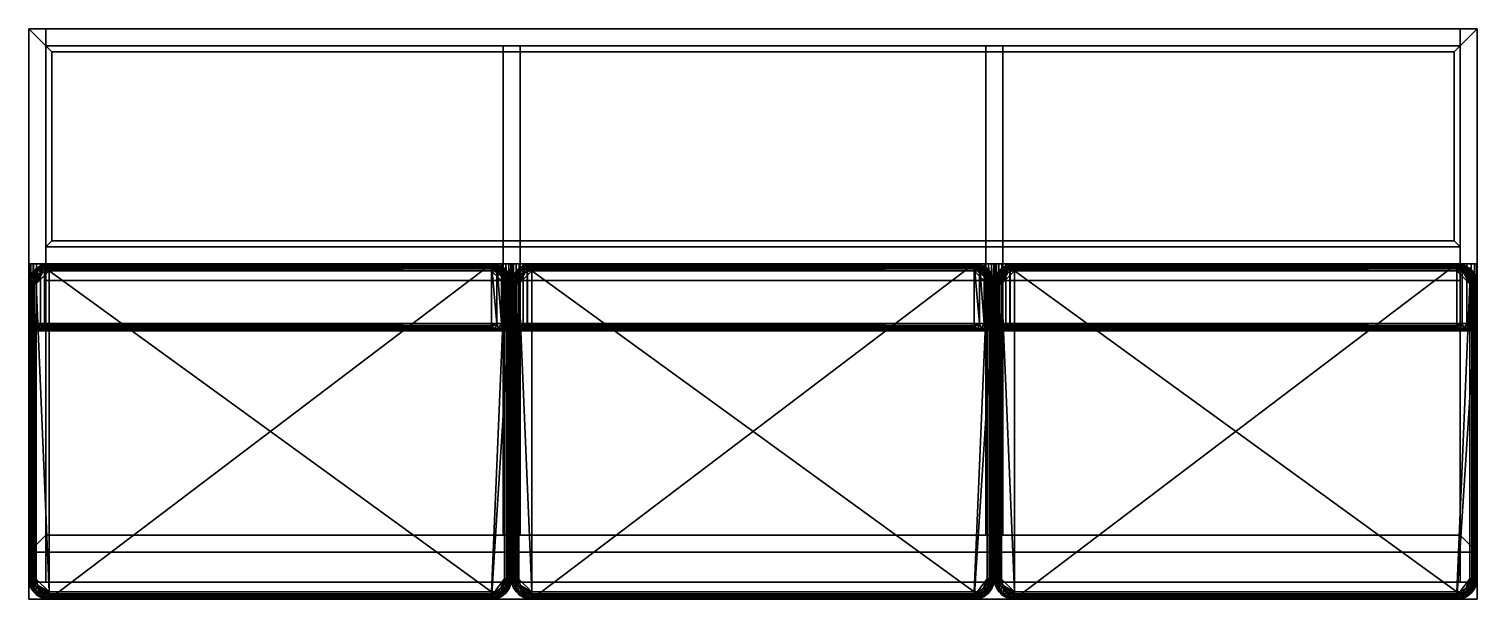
# Model space of a CAD drawing. Header units: millimetres. Extents: x -2350 to -190, y 265 to 1115.
import ezdxf

# ---------------------------------------------------------------- set-up
doc = ezdxf.new("R2010")
doc.units = ezdxf.units.MM
doc.layers.add('I-FURN-PNLS', color=7, linetype='Continuous', lineweight=30)

# ---------------------------------------------------------------- blocks, each defined once
blk = doc.blocks.new('FamilyGeomCombination_31413-_3D_')
at = {"layer": 'I-FURN-PNLS', "color": 253, "true_color": 0xa8a8a8}
mesh = blk.add_polyface(dxfattribs=at)
corners = [(-2350, 734.5, 350), (-2349.3, 741.3, 350), (-2347.1, 747.6, 350), (-2343.5, 753.4, 350), (-2338.7, 758.1, 350), (-2333, 761.8, 350), (-2326.7, 764, 350), (-2320, 764.8, 350), (-1660, 764.8, 350), (-1652.3, 763.8, 350), (-1645, 760.8, 350), (-1638.8, 756, 350), (-1634, 749.8, 350), (-1631, 742.5, 350), (-1630, 734.8, 350), (-1630, 294.8, 350), (-1631, 287, 350), (-1634, 279.8, 350), (-1638.8, 273.6, 350), (-1645, 268.8, 350), (-1652.3, 265.8, 350), (-1660, 264.8, 350), (-2320, 264.8, 350), (-2326.6, 265.5, 350), (-2333, 267.7, 350), (-2338.7, 271.2, 350), (-2343.4, 276, 350), (-2347, 281.6, 350), (-2349.2, 287.9, 350), (-2350, 294.6, 350)]
mesh.append_faces([[corners[k] for k in face] for face in [(21, 18, 19, 20), (14, 11, 12, 13)]], dxfattribs={"vtx0": -1, "color": 253})
mesh.append_faces([[corners[k] for k in face] for face in [(9, 14, 8)]], dxfattribs={"vtx0": -1, "vtx1": -1, "color": 253})
mesh.append_faces([[corners[k] for k in face] for face in [(23, 28, 29, 22), (7, 0, 1, 6)]], dxfattribs={"vtx0": -1, "vtx2": -1, "color": 253})
mesh.append_faces([[corners[k] for k in face] for face in [(22, 29, 0, 7)]], dxfattribs={"vtx0": -1, "vtx2": -1, "vtx3": -1, "color": 253})
mesh.append_faces([[corners[k] for k in face] for face in [(21, 14, 15, 16)]], dxfattribs={"vtx0": -1, "vtx3": -1, "color": 253})
mesh.append_faces([[corners[k] for k in face] for face in [(27, 28, 25, 26)]], dxfattribs={"vtx1": -1, "color": 253})
mesh.append_faces([[corners[k] for k in face] for face in [(17, 18, 21, 16), (10, 11, 14, 9), (7, 8, 22)]], dxfattribs={"vtx1": -1, "vtx2": -1, "color": 253})
mesh.append_faces([[corners[k] for k in face] for face in [(21, 22, 8, 14)]], dxfattribs={"vtx1": -1, "vtx2": -1, "vtx3": -1, "color": 253})
mesh.append_faces([[corners[k] for k in face] for face in [(23, 24, 25, 28), (1, 2, 3, 6)]], dxfattribs={"vtx2": -1, "vtx3": -1, "color": 253})
mesh.append_faces([[corners[k] for k in face] for face in [(3, 4, 5, 6)]], dxfattribs={"vtx3": -1, "color": 253})
mesh = blk.add_polyface(dxfattribs=at)
corners = [(-2320, 764.8, 350), (-2326.7, 764, 350), (-2333, 761.8, 350), (-2338.7, 758.1, 350), (-2343.5, 753.4, 350), (-2347.1, 747.6, 350), (-2349.3, 741.3, 350), (-2350, 734.5, 350), (-2350, 734.5, 439.4), (-2349.3, 741.3, 439.4), (-2347.1, 747.6, 439.4), (-2343.5, 753.4, 439.4), (-2338.7, 758.1, 439.4), (-2333, 761.8, 439.4), (-2326.7, 764, 439.4), (-2320, 764.8, 439.4)]
mesh.append_faces([[corners[k] for k in face] for face in [(9, 6, 7, 8)]], dxfattribs={"vtx0": -1, "color": 253})
mesh.append_faces([[corners[k] for k in face] for face in [(14, 1, 2, 13), (13, 2, 3, 12), (12, 3, 4, 11), (11, 4, 5, 10), (10, 5, 6, 9)]], dxfattribs={"vtx0": -1, "vtx2": -1, "color": 253})
mesh.append_faces([[corners[k] for k in face] for face in [(15, 0, 1, 14)]], dxfattribs={"vtx2": -1, "color": 253})
mesh = blk.add_polyface(dxfattribs=at)
corners = [(-2320, 754.2, 450), (-2320, 756.5, 449.7), (-2320, 758.8, 448.9), (-2320, 760.8, 447.7), (-2320, 762.5, 446), (-2320, 763.7, 444), (-2320, 764.5, 441.8), (-2320, 764.8, 439.4), (-2326.7, 764, 439.4), (-2333, 761.8, 439.4), (-2338.7, 758.1, 439.4), (-2343.5, 753.4, 439.4), (-2347.1, 747.6, 439.4), (-2349.3, 741.3, 439.4), (-2350, 734.5, 439.4), (-2349.6, 734.5, 442.1), (-2348.6, 734.5, 444.7), (-2346.9, 734.6, 446.9), (-2344.7, 734.6, 448.6), (-2342.1, 734.6, 449.6), (-2339.4, 734.6, 450), (-2338.7, 739.6, 450), (-2336.8, 744.3, 450), (-2333.7, 748.4, 450), (-2329.7, 751.5, 450), (-2325, 753.5, 450), (-2329.1, 760.9, 446), (-2345, 744.7, 446.8), (-2337.1, 755.3, 447), (-2348.2, 740.5, 444.4), (-2341.2, 745.3, 449.1), (-2342.4, 751.1, 445.9), (-2342.8, 740.4, 449.2), (-2335.3, 759.4, 443.8), (-2332.5, 757.9, 447.4), (-2326.6, 757.7, 449), (-2338.4, 750.4, 448.9), (-2340.6, 755.5, 443.3)]
mesh.append_faces([[corners[k] for k in face] for face in [(15, 13, 14)]], dxfattribs={"vtx0": -1, "color": 253})
mesh.append_faces([[corners[k] for k in face] for face in [(23, 36, 22), (1, 35, 0), (13, 29, 12), (5, 8, 4), (24, 36, 23), (22, 30, 21), (19, 32, 18), (25, 34, 24)]], dxfattribs={"vtx0": -1, "vtx1": -1, "color": 253})
mesh.append_faces([[corners[k] for k in face] for face in [(28, 36, 24), (34, 25, 35), (26, 35, 2), (36, 31, 30), (33, 28, 34), (8, 26, 4), (37, 28, 33), (22, 36, 30), (10, 37, 33), (27, 30, 31), (31, 37, 11), (30, 27, 32), (18, 32, 29), (26, 34, 35), (26, 33, 34), (32, 27, 29), (28, 31, 36), (12, 29, 27), (15, 29, 13), (30, 32, 21), (28, 24, 34), (33, 26, 9), (31, 28, 37), (27, 31, 12)]], dxfattribs={"vtx0": -1, "vtx1": -1, "vtx2": -1, "color": 253})
mesh.append_faces([[corners[k] for k in face] for face in [(26, 3, 4), (33, 9, 10), (32, 20, 21), (31, 11, 12)]], dxfattribs={"vtx0": -1, "vtx2": -1, "color": 253})
mesh.append_faces([[corners[k] for k in face] for face in [(2, 3, 26), (8, 9, 26), (25, 0, 35), (5, 6, 8), (19, 20, 32), (17, 18, 29), (1, 2, 35), (10, 11, 37), (15, 16, 29), (16, 17, 29)]], dxfattribs={"vtx1": -1, "vtx2": -1, "color": 253})
mesh.append_faces([[corners[k] for k in face] for face in [(6, 7, 8)]], dxfattribs={"vtx2": -1, "color": 253})
mesh = blk.add_polyface(dxfattribs=at)
corners = [(-1660, 764.8, 350), (-2320, 764.8, 350), (-2320, 764.8, 439.4), (-1660, 764.8, 439.4)]
mesh.append_faces([[corners[k] for k in face] for face in [(2, 3, 0, 1)]], dxfattribs={"color": 253})
mesh = blk.add_polyface(dxfattribs=at)
corners = [(-1660, 754.2, 450), (-1660, 756.9, 449.6), (-1660, 759.5, 448.6), (-1660, 761.7, 446.9), (-1660, 763.4, 444.7), (-1660, 764.4, 442.1), (-1660, 764.8, 439.4), (-2320, 764.8, 439.4), (-2320, 764.5, 441.8), (-2320, 763.7, 444), (-2320, 762.5, 446), (-2320, 760.8, 447.7), (-2320, 758.8, 448.9), (-2320, 756.5, 449.7), (-2320, 754.2, 450)]
mesh.append_faces([[corners[k] for k in face] for face in [(10, 4, 9), (9, 5, 8)]], dxfattribs={"vtx0": -1, "vtx1": -1, "color": 253})
mesh.append_faces([[corners[k] for k in face] for face in [(13, 0, 1), (12, 1, 2), (10, 3, 4), (9, 4, 5), (8, 5, 6), (3, 10, 11)]], dxfattribs={"vtx0": -1, "vtx2": -1, "color": 253})
mesh.append_faces([[corners[k] for k in face] for face in [(14, 0, 13)]], dxfattribs={"vtx1": -1, "color": 253})
mesh.append_faces([[corners[k] for k in face] for face in [(12, 13, 1), (11, 12, 2), (2, 3, 11)]], dxfattribs={"vtx1": -1, "vtx2": -1, "color": 253})
mesh.append_faces([[corners[k] for k in face] for face in [(6, 7, 8)]], dxfattribs={"vtx2": -1, "color": 253})
mesh = blk.add_polyface(dxfattribs=at)
corners = [(-1630, 734.8, 350), (-1631, 742.5, 350), (-1634, 749.8, 350), (-1638.8, 756, 350), (-1645, 760.8, 350), (-1652.3, 763.8, 350), (-1660, 764.8, 350), (-1660, 764.8, 439.4), (-1652.3, 763.8, 439.4), (-1645, 760.8, 439.4), (-1638.8, 756, 439.4), (-1634, 749.8, 439.4), (-1631, 742.5, 439.4), (-1630, 734.8, 439.4)]
mesh.append_faces([[corners[k] for k in face] for face in [(8, 5, 6, 7)]], dxfattribs={"vtx0": -1, "color": 253})
mesh.append_faces([[corners[k] for k in face] for face in [(11, 2, 3, 10), (9, 4, 5, 8), (4, 9, 10, 3)]], dxfattribs={"vtx0": -1, "vtx2": -1, "color": 253})
mesh.append_faces([[corners[k] for k in face] for face in [(11, 12, 1, 2)]], dxfattribs={"vtx1": -1, "vtx3": -1, "color": 253})
mesh.append_faces([[corners[k] for k in face] for face in [(12, 13, 0, 1)]], dxfattribs={"vtx3": -1, "color": 253})
mesh = blk.add_polyface(dxfattribs=at)
corners = [(-1640.6, 734.8, 450), (-1637.9, 734.8, 449.6), (-1635.3, 734.8, 448.6), (-1633.1, 734.8, 446.9), (-1631.4, 734.8, 444.7), (-1630.4, 734.8, 442.1), (-1630, 734.8, 439.4), (-1631, 742.5, 439.4), (-1634, 749.8, 439.4), (-1638.8, 756, 439.4), (-1645, 760.8, 439.4), (-1652.3, 763.8, 439.4), (-1660, 764.8, 439.4), (-1660, 764.4, 442.1), (-1660, 763.4, 444.7), (-1660, 761.7, 446.9), (-1660, 759.5, 448.6), (-1660, 756.9, 449.6), (-1660, 754.2, 450), (-1655, 753.5, 450), (-1650.3, 751.6, 450), (-1646.3, 748.5, 450), (-1643.2, 744.5, 450), (-1641.3, 739.8, 450), (-1635, 745.1, 446.7), (-1649.7, 759.8, 446.7), (-1640, 751.2, 447.8), (-1633.3, 740.3, 446.5), (-1654.5, 761.5, 446.5), (-1638.9, 745.4, 449.1), (-1649.4, 755.9, 449.1), (-1643.3, 756.9, 446), (-1637.1, 740.7, 449.1), (-1654.1, 757.7, 449.1), (-1638.7, 754.4, 444.1), (-1636.3, 750, 445.4), (-1644.8, 753, 449.1)]
mesh.append_faces([[corners[k] for k in face] for face in [(2, 32, 1), (15, 28, 14), (22, 26, 21), (9, 34, 8), (14, 11, 13), (21, 36, 20)]], dxfattribs={"vtx0": -1, "vtx1": -1, "color": 253})
mesh.append_faces([[corners[k] for k in face] for face in [(34, 9, 31), (2, 27, 32), (30, 33, 19), (35, 24, 8), (35, 8, 34), (30, 25, 33), (35, 29, 24), (35, 34, 26), (7, 27, 4), (24, 29, 32), (36, 30, 20), (26, 31, 36), (16, 33, 28), (31, 26, 34), (25, 31, 10), (27, 7, 24), (28, 33, 25), (11, 14, 28), (26, 29, 35), (29, 26, 22), (25, 30, 31), (23, 32, 29), (26, 36, 21), (24, 32, 27), (28, 25, 11), (30, 36, 31)]], dxfattribs={"vtx0": -1, "vtx1": -1, "vtx2": -1, "color": 253})
mesh.append_faces([[corners[k] for k in face] for face in [(27, 2, 3), (31, 9, 10), (33, 18, 19), (28, 15, 16), (25, 10, 11), (30, 19, 20)]], dxfattribs={"vtx0": -1, "vtx2": -1, "color": 253})
mesh.append_faces([[corners[k] for k in face] for face in [(16, 17, 33), (7, 8, 24), (0, 1, 32), (23, 0, 32), (4, 5, 7), (3, 4, 27), (17, 18, 33), (22, 23, 29)]], dxfattribs={"vtx1": -1, "vtx2": -1, "color": 253})
mesh.append_faces([[corners[k] for k in face] for face in [(5, 6, 7), (11, 12, 13)]], dxfattribs={"vtx2": -1, "color": 253})
mesh = blk.add_polyface(dxfattribs=at)
corners = [(-2350, 294.6, 439.4), (-2349.7, 294.6, 441.8), (-2349, 294.6, 444), (-2347.7, 294.6, 446), (-2346, 294.6, 447.7), (-2344, 294.6, 448.9), (-2341.8, 294.6, 449.7), (-2339.4, 294.6, 450), (-2339.4, 734.6, 450), (-2342.1, 734.6, 449.6), (-2344.7, 734.6, 448.6), (-2346.9, 734.6, 446.9), (-2348.6, 734.5, 444.7), (-2349.6, 734.5, 442.1), (-2350, 734.5, 439.4)]
mesh.append_faces([[corners[k] for k in face] for face in [(3, 12, 2), (2, 13, 1)]], dxfattribs={"vtx0": -1, "vtx1": -1, "color": 253})
mesh.append_faces([[corners[k] for k in face] for face in [(11, 3, 4)]], dxfattribs={"vtx0": -1, "vtx2": -1, "color": 253})
mesh.append_faces([[corners[k] for k in face] for face in [(7, 8, 6)]], dxfattribs={"vtx1": -1, "color": 253})
mesh.append_faces([[corners[k] for k in face] for face in [(9, 10, 5), (8, 9, 6), (5, 6, 9), (4, 5, 10), (10, 11, 4), (11, 12, 3), (13, 14, 1), (12, 13, 2)]], dxfattribs={"vtx1": -1, "vtx2": -1, "color": 253})
mesh.append_faces([[corners[k] for k in face] for face in [(14, 0, 1)]], dxfattribs={"vtx2": -1, "color": 253})
mesh = blk.add_polyface(dxfattribs=at)
corners = [(-2350, 734.5, 350), (-2350, 294.6, 350), (-2350, 294.6, 439.4), (-2350, 734.5, 439.4)]
mesh.append_faces([[corners[k] for k in face] for face in [(2, 3, 0, 1)]], dxfattribs={"color": 253})
mesh = blk.add_polyface(dxfattribs=at)
corners = [(-2339.4, 294.6, 450), (-2338.7, 289.6, 450), (-2336.8, 285, 450), (-2333.7, 281, 450), (-2329.7, 277.9, 450), (-2325, 276, 450), (-2320, 275.4, 450), (-1660, 275.4, 450), (-1655, 276.1, 450), (-1650.3, 278, 450), (-1646.3, 281.1, 450), (-1643.2, 285.1, 450), (-1641.3, 289.8, 450), (-1640.6, 294.8, 450), (-1640.6, 734.8, 450), (-1641.3, 739.8, 450), (-1643.2, 744.5, 450), (-1646.3, 748.5, 450), (-1650.3, 751.6, 450), (-1655, 753.5, 450), (-1660, 754.2, 450), (-2320, 754.2, 450), (-2325, 753.5, 450), (-2329.7, 751.5, 450), (-2333.7, 748.4, 450), (-2336.8, 744.3, 450), (-2338.7, 739.6, 450), (-2339.4, 734.6, 450)]
mesh.append_faces([[corners[k] for k in face] for face in [(6, 3, 4, 5)]], dxfattribs={"vtx0": -1, "color": 253})
mesh.append_faces([[corners[k] for k in face] for face in [(3, 6, 2)]], dxfattribs={"vtx0": -1, "vtx1": -1, "color": 253})
mesh.append_faces([[corners[k] for k in face] for face in [(21, 27, 6, 7)]], dxfattribs={"vtx0": -1, "vtx1": -1, "vtx3": -1, "color": 253})
mesh.append_faces([[corners[k] for k in face] for face in [(27, 23, 24), (6, 27, 0)]], dxfattribs={"vtx0": -1, "vtx2": -1, "color": 253})
mesh.append_faces([[corners[k] for k in face] for face in [(27, 21, 22, 23), (6, 0, 1, 2), (13, 8, 9, 10)]], dxfattribs={"vtx0": -1, "vtx3": -1, "color": 253})
mesh.append_faces([[corners[k] for k in face] for face in [(20, 21, 7, 14), (19, 20, 14, 16)]], dxfattribs={"vtx1": -1, "vtx2": -1, "vtx3": -1, "color": 253})
mesh.append_faces([[corners[k] for k in face] for face in [(7, 8, 13, 14)]], dxfattribs={"vtx1": -1, "vtx3": -1, "color": 253})
mesh.append_faces([[corners[k] for k in face] for face in [(25, 26, 27, 24), (17, 18, 19, 16), (14, 15, 16), (11, 12, 13, 10)]], dxfattribs={"vtx2": -1, "color": 253})
mesh = blk.add_polyface(dxfattribs=at)
corners = [(-1640.6, 294.8, 450), (-1637.9, 294.8, 449.6), (-1635.3, 294.8, 448.6), (-1633.1, 294.8, 446.9), (-1631.4, 294.8, 444.7), (-1630.4, 294.8, 442.1), (-1630, 294.8, 439.4), (-1630, 734.5, 439.4), (-1630, 734.8, 439.4), (-1630.4, 734.8, 442.1), (-1631.4, 734.8, 444.7), (-1633.1, 734.8, 446.9), (-1635.3, 734.8, 448.6), (-1637.9, 734.8, 449.6), (-1640.6, 734.8, 450)]
mesh.append_faces([[corners[k] for k in face] for face in [(13, 1, 2, 12), (12, 2, 3, 11), (10, 4, 5, 9), (4, 10, 11, 3)]], dxfattribs={"vtx0": -1, "vtx2": -1, "color": 253})
mesh.append_faces([[corners[k] for k in face] for face in [(14, 0, 1, 13), (7, 8, 9)]], dxfattribs={"vtx2": -1, "color": 253})
mesh.append_faces([[corners[k] for k in face] for face in [(5, 6, 7, 9)]], dxfattribs={"vtx2": -1, "vtx3": -1, "color": 253})
mesh = blk.add_polyface(dxfattribs=at)
corners = [(-1630, 294.8, 350), (-1630, 734.8, 350), (-1630, 734.8, 439.4), (-1630, 734.5, 439.4), (-1630, 294.8, 439.4)]
mesh.append_faces([[corners[k] for k in face] for face in [(3, 1, 2)]], dxfattribs={"vtx0": -1, "color": 253})
mesh.append_faces([[corners[k] for k in face] for face in [(0, 1, 3, 4)]], dxfattribs={"vtx1": -1, "color": 253})
mesh = blk.add_polyface(dxfattribs=at)
corners = [(-2350, 294.6, 350), (-2349.2, 287.9, 350), (-2347, 281.6, 350), (-2343.4, 276, 350), (-2338.7, 271.2, 350), (-2333, 267.7, 350), (-2326.6, 265.5, 350), (-2320, 264.8, 350), (-2320, 264.8, 439.4), (-2326.6, 265.5, 439.4), (-2333, 267.7, 439.4), (-2338.7, 271.2, 439.4), (-2343.4, 276, 439.4), (-2347, 281.6, 439.4), (-2349.2, 287.9, 439.4), (-2350, 294.6, 439.4)]
mesh.append_faces([[corners[k] for k in face] for face in [(9, 6, 7, 8)]], dxfattribs={"vtx0": -1, "color": 253})
mesh.append_faces([[corners[k] for k in face] for face in [(14, 1, 2, 13), (13, 2, 3, 12), (12, 3, 4, 11), (11, 4, 5, 10), (10, 5, 6, 9)]], dxfattribs={"vtx0": -1, "vtx2": -1, "color": 253})
mesh.append_faces([[corners[k] for k in face] for face in [(0, 1, 14, 15)]], dxfattribs={"vtx1": -1, "color": 253})
mesh = blk.add_polyface(dxfattribs=at)
corners = [(-2320, 264.8, 439.4), (-2320, 265.2, 442.1), (-2320, 266.2, 444.7), (-2320, 267.9, 446.9), (-2320, 270.1, 448.6), (-2320, 272.7, 449.6), (-2320, 275.4, 450), (-2325, 276, 450), (-2329.7, 277.9, 450), (-2333.7, 281, 450), (-2336.8, 285, 450), (-2338.7, 289.6, 450), (-2339.4, 294.6, 450), (-2341.8, 294.6, 449.7), (-2344, 294.6, 448.9), (-2346, 294.6, 447.7), (-2347.7, 294.6, 446), (-2349, 294.6, 444), (-2349.7, 294.6, 441.8), (-2350, 294.6, 439.4), (-2349.2, 287.9, 439.4), (-2347, 281.6, 439.4), (-2343.4, 276, 439.4), (-2338.7, 271.2, 439.4), (-2333, 267.7, 439.4), (-2326.6, 265.5, 439.4), (-2346.1, 285.6, 446), (-2330, 269.7, 446.8), (-2340.6, 277.6, 447), (-2325.9, 266.6, 444.4), (-2330.6, 273.6, 449.1), (-2336.4, 272.4, 445.9), (-2325.8, 272, 449.2), (-2344.7, 279.4, 443.8), (-2343.2, 282.2, 447.4), (-2342.9, 288.1, 449), (-2335.7, 276.3, 448.9), (-2340.8, 274.2, 443.3)]
mesh.append_faces([[corners[k] for k in face] for face in [(1, 25, 0)]], dxfattribs={"vtx0": -1, "color": 253})
mesh.append_faces([[corners[k] for k in face] for face in [(9, 36, 8), (13, 35, 12), (25, 29, 24), (17, 20, 16), (10, 36, 9), (8, 30, 7), (5, 32, 4), (11, 34, 10)]], dxfattribs={"vtx0": -1, "vtx1": -1, "color": 253})
mesh.append_faces([[corners[k] for k in face] for face in [(28, 36, 10), (34, 11, 35), (26, 35, 14), (36, 31, 30), (33, 28, 34), (20, 26, 16), (37, 28, 33), (8, 36, 30), (22, 37, 33), (27, 30, 31), (31, 37, 23), (30, 27, 32), (4, 32, 29), (26, 34, 35), (26, 33, 34), (32, 27, 29), (28, 31, 36), (24, 29, 27), (1, 29, 25), (30, 32, 7), (28, 10, 34), (33, 26, 21), (31, 28, 37), (27, 31, 24)]], dxfattribs={"vtx0": -1, "vtx1": -1, "vtx2": -1, "color": 253})
mesh.append_faces([[corners[k] for k in face] for face in [(26, 15, 16), (33, 21, 22), (32, 6, 7), (31, 23, 24)]], dxfattribs={"vtx0": -1, "vtx2": -1, "color": 253})
mesh.append_faces([[corners[k] for k in face] for face in [(14, 15, 26), (20, 21, 26), (11, 12, 35), (17, 18, 20), (5, 6, 32), (3, 4, 29), (13, 14, 35), (22, 23, 37), (1, 2, 29), (2, 3, 29)]], dxfattribs={"vtx1": -1, "vtx2": -1, "color": 253})
mesh.append_faces([[corners[k] for k in face] for face in [(18, 19, 20)]], dxfattribs={"vtx2": -1, "color": 253})
mesh = blk.add_polyface(dxfattribs=at)
corners = [(-1660, 264.8, 350), (-1652.3, 265.8, 350), (-1645, 268.8, 350), (-1638.8, 273.6, 350), (-1634, 279.8, 350), (-1631, 287, 350), (-1630, 294.8, 350), (-1630, 294.8, 439.4), (-1630, 294.7, 439.4), (-1630, 294.6, 439.4), (-1631.1, 286.9, 439.4), (-1634.1, 279.7, 439.4), (-1638.9, 273.5, 439.4), (-1645.1, 268.8, 439.4), (-1652.3, 265.8, 439.4), (-1660, 264.8, 439.4)]
mesh.append_faces([[corners[k] for k in face] for face in [(14, 1, 13), (4, 11, 3), (10, 5, 9), (9, 6, 8)]], dxfattribs={"vtx0": -1, "vtx1": -1, "color": 253})
mesh.append_faces([[corners[k] for k in face] for face in [(14, 0, 1), (13, 1, 2), (12, 2, 3), (2, 12, 13), (3, 11, 12), (10, 4, 5), (9, 5, 6)]], dxfattribs={"vtx0": -1, "vtx2": -1, "color": 253})
mesh.append_faces([[corners[k] for k in face] for face in [(15, 0, 14)]], dxfattribs={"vtx1": -1, "color": 253})
mesh.append_faces([[corners[k] for k in face] for face in [(10, 11, 4)]], dxfattribs={"vtx1": -1, "vtx2": -1, "color": 253})
mesh.append_faces([[corners[k] for k in face] for face in [(6, 7, 8)]], dxfattribs={"vtx2": -1, "color": 253})
mesh = blk.add_polyface(dxfattribs=at)
corners = [(-1660, 275.4, 450), (-1660, 272.7, 449.6), (-1660, 270.1, 448.6), (-1660, 267.9, 446.9), (-1660, 266.2, 444.7), (-1660, 265.2, 442.1), (-1660, 264.8, 439.4), (-1652.3, 265.8, 439.4), (-1645.1, 268.8, 439.4), (-1638.9, 273.5, 439.4), (-1634.1, 279.7, 439.4), (-1631.1, 286.9, 439.4), (-1630, 294.6, 439.4), (-1630, 294.7, 439.4), (-1630, 294.8, 439.4), (-1630.4, 294.8, 442.1), (-1631.4, 294.8, 444.7), (-1633.1, 294.8, 446.9), (-1635.3, 294.8, 448.6), (-1637.9, 294.8, 449.6), (-1640.6, 294.8, 450), (-1641.3, 289.8, 450), (-1643.2, 285.1, 450), (-1646.3, 281.1, 450), (-1650.3, 278, 450), (-1655, 276.1, 450), (-1630.2, 294.8, 440.5), (-1630.1, 294.8, 440), (-1635, 284.4, 446.7), (-1649.7, 269.8, 446.7), (-1643.6, 274.8, 447.8), (-1633.3, 289.3, 446.5), (-1654.5, 268, 446.5), (-1638.9, 284.1, 449.1), (-1637.9, 278.1, 446), (-1649.4, 273.7, 449.1), (-1637.1, 288.9, 449.1), (-1654.1, 271.9, 449.1), (-1640.4, 273.5, 444.1), (-1644.8, 271.1, 445.3), (-1641.8, 279.6, 449.1)]
mesh.append_faces([[corners[k] for k in face] for face in [(27, 13, 14)]], dxfattribs={"vtx0": -1, "color": 253})
mesh.append_faces([[corners[k] for k in face] for face in [(17, 31, 16), (3, 32, 2), (9, 38, 8), (18, 31, 17), (13, 27, 12), (15, 11, 26), (23, 40, 22)]], dxfattribs={"vtx0": -1, "vtx1": -1, "color": 253})
mesh.append_faces([[corners[k] for k in face] for face in [(2, 32, 37), (29, 37, 32), (32, 7, 29), (35, 37, 29), (39, 29, 8), (39, 8, 38), (38, 30, 39), (39, 35, 29), (31, 28, 11), (38, 9, 34), (25, 37, 35), (40, 33, 22), (35, 30, 24), (34, 30, 38), (31, 18, 36), (30, 35, 39), (31, 36, 28), (11, 16, 31), (28, 33, 34), (33, 28, 36), (30, 40, 23), (28, 34, 10), (40, 30, 34), (33, 36, 21), (7, 32, 4), (33, 40, 34)]], dxfattribs={"vtx0": -1, "vtx1": -1, "vtx2": -1, "color": 253})
mesh.append_faces([[corners[k] for k in face] for face in [(29, 7, 8), (34, 9, 10), (36, 19, 20), (36, 20, 21), (28, 10, 11), (12, 27, 26)]], dxfattribs={"vtx0": -1, "vtx2": -1, "color": 253})
mesh.append_faces([[corners[k] for k in face] for face in [(0, 1, 37), (25, 0, 37), (23, 24, 30), (18, 19, 36), (4, 5, 7), (1, 2, 37), (3, 4, 32), (21, 22, 33), (15, 16, 11), (11, 12, 26), (24, 25, 35)]], dxfattribs={"vtx1": -1, "vtx2": -1, "color": 253})
mesh.append_faces([[corners[k] for k in face] for face in [(5, 6, 7)]], dxfattribs={"vtx2": -1, "color": 253})
mesh = blk.add_polyface(dxfattribs=at)
corners = [(-2320, 275.4, 450), (-2320, 272.7, 449.6), (-2320, 270.1, 448.6), (-2320, 267.9, 446.9), (-2320, 266.2, 444.7), (-2320, 265.2, 442.1), (-2320, 264.8, 439.4), (-1660, 264.8, 439.4), (-1660, 265.2, 442.1), (-1660, 266.2, 444.7), (-1660, 267.9, 446.9), (-1660, 270.1, 448.6), (-1660, 272.7, 449.6), (-1660, 275.4, 450)]
mesh.append_faces([[corners[k] for k in face] for face in [(8, 5, 6, 7)]], dxfattribs={"vtx0": -1, "color": 253})
mesh.append_faces([[corners[k] for k in face] for face in [(12, 1, 2, 11), (3, 10, 11, 2), (9, 4, 5, 8), (4, 9, 10, 3)]], dxfattribs={"vtx0": -1, "vtx2": -1, "color": 253})
mesh.append_faces([[corners[k] for k in face] for face in [(13, 0, 1, 12)]], dxfattribs={"vtx2": -1, "color": 253})
mesh = blk.add_polyface(dxfattribs=at)
corners = [(-2320, 264.8, 350), (-1660, 264.8, 350), (-1660, 264.8, 439.4), (-2320, 264.8, 439.4)]
mesh.append_faces([[corners[k] for k in face] for face in [(2, 3, 0, 1)]], dxfattribs={"color": 253})
blk = doc.blocks.new('FamilyGeomCombination_36004-_3D_')
at = {"layer": 'I-FURN-PNLS', "color": 253, "true_color": 0xa8a8a8}
mesh = blk.add_polyface(dxfattribs=at)
corners = [(-2350, 764.8, 819.8), (-2349.3, 764.8, 826.5), (-2347.1, 764.8, 832.8), (-2343.5, 764.8, 838.6), (-2338.7, 764.8, 843.4), (-2333, 764.8, 847), (-2326.7, 764.8, 849.2), (-2320, 764.8, 850), (-1660, 764.8, 850), (-1652.3, 764.8, 849), (-1645, 764.8, 846), (-1638.8, 764.8, 841.2), (-1634, 764.8, 835), (-1631, 764.8, 827.7), (-1630, 764.8, 820), (-1630, 764.8, 680), (-1631, 764.8, 672.3), (-1634, 764.8, 665), (-1638.8, 764.8, 658.8), (-1645, 764.8, 654), (-1652.3, 764.8, 651), (-1660, 764.8, 650), (-2320, 764.8, 650), (-2326.6, 764.8, 650.7), (-2333, 764.8, 652.9), (-2338.7, 764.8, 656.5), (-2343.4, 764.8, 661.2), (-2347, 764.8, 666.8), (-2349.2, 764.8, 673.1), (-2350, 764.8, 679.8)]
mesh.append_faces([[corners[k] for k in face] for face in [(21, 18, 19, 20), (14, 11, 12, 13)]], dxfattribs={"vtx0": -1, "color": 253})
mesh.append_faces([[corners[k] for k in face] for face in [(9, 14, 8)]], dxfattribs={"vtx0": -1, "vtx1": -1, "color": 253})
mesh.append_faces([[corners[k] for k in face] for face in [(7, 0, 1, 6)]], dxfattribs={"vtx0": -1, "vtx2": -1, "color": 253})
mesh.append_faces([[corners[k] for k in face] for face in [(21, 14, 15, 16)]], dxfattribs={"vtx0": -1, "vtx3": -1, "color": 253})
mesh.append_faces([[corners[k] for k in face] for face in [(26, 27, 25)]], dxfattribs={"vtx1": -1, "color": 253})
mesh.append_faces([[corners[k] for k in face] for face in [(28, 29, 25, 27), (17, 18, 21, 16), (10, 11, 14, 9)]], dxfattribs={"vtx1": -1, "vtx2": -1, "color": 253})
mesh.append_faces([[corners[k] for k in face] for face in [(21, 22, 8, 14), (7, 8, 22, 0)]], dxfattribs={"vtx1": -1, "vtx2": -1, "vtx3": -1, "color": 253})
mesh.append_faces([[corners[k] for k in face] for face in [(22, 23, 29, 0)]], dxfattribs={"vtx1": -1, "vtx3": -1, "color": 253})
mesh.append_faces([[corners[k] for k in face] for face in [(23, 24, 25, 29), (1, 2, 3, 6)]], dxfattribs={"vtx2": -1, "vtx3": -1, "color": 253})
mesh.append_faces([[corners[k] for k in face] for face in [(3, 4, 5, 6)]], dxfattribs={"vtx3": -1, "color": 253})
mesh = blk.add_polyface(dxfattribs=at)
corners = [(-2350, 764.8, 819.8), (-2350, 764.8, 679.8), (-2350, 675.4, 679.8), (-2350, 675.4, 819.8)]
mesh.append_faces([[corners[k] for k in face] for face in [(2, 3, 0, 1)]], dxfattribs={"color": 253})
mesh = blk.add_polyface(dxfattribs=at)
corners = [(-2350, 764.8, 679.8), (-2349.2, 764.8, 673.1), (-2347, 764.8, 666.8), (-2343.4, 764.8, 661.2), (-2338.7, 764.8, 656.5), (-2333, 764.8, 652.9), (-2326.6, 764.8, 650.7), (-2320, 764.8, 650), (-2320, 675.4, 650), (-2326.6, 675.4, 650.7), (-2333, 675.4, 652.9), (-2338.7, 675.4, 656.5), (-2343.4, 675.4, 661.2), (-2347, 675.4, 666.8), (-2349.2, 675.4, 673.1), (-2350, 675.4, 679.8)]
mesh.append_faces([[corners[k] for k in face] for face in [(9, 6, 7, 8)]], dxfattribs={"vtx0": -1, "color": 253})
mesh.append_faces([[corners[k] for k in face] for face in [(14, 1, 2, 13), (13, 2, 3, 12), (12, 3, 4, 11), (11, 4, 5, 10), (10, 5, 6, 9)]], dxfattribs={"vtx0": -1, "vtx2": -1, "color": 253})
mesh.append_faces([[corners[k] for k in face] for face in [(0, 1, 14, 15)]], dxfattribs={"vtx1": -1, "color": 253})
mesh = blk.add_polyface(dxfattribs=at)
corners = [(-2320, 764.8, 850), (-2326.7, 764.8, 849.2), (-2333, 764.8, 847), (-2338.7, 764.8, 843.4), (-2343.5, 764.8, 838.6), (-2347.1, 764.8, 832.8), (-2349.3, 764.8, 826.5), (-2350, 764.8, 819.8), (-2350, 675.4, 819.8), (-2349.3, 675.4, 826.5), (-2347.1, 675.4, 832.8), (-2343.5, 675.4, 838.6), (-2338.7, 675.4, 843.4), (-2333, 675.4, 847), (-2326.7, 675.4, 849.2), (-2320, 675.4, 850)]
mesh.append_faces([[corners[k] for k in face] for face in [(9, 6, 7, 8)]], dxfattribs={"vtx0": -1, "color": 253})
mesh.append_faces([[corners[k] for k in face] for face in [(14, 1, 2, 13), (13, 2, 3, 12), (12, 3, 4, 11), (11, 4, 5, 10), (10, 5, 6, 9)]], dxfattribs={"vtx0": -1, "vtx2": -1, "color": 253})
mesh.append_faces([[corners[k] for k in face] for face in [(15, 0, 1, 14)]], dxfattribs={"vtx2": -1, "color": 253})
mesh = blk.add_polyface(dxfattribs=at)
corners = [(-2320, 764.8, 650), (-1660, 764.8, 650), (-1660, 675.4, 650), (-2320, 675.4, 650)]
mesh.append_faces([[corners[k] for k in face] for face in [(2, 3, 0, 1)]], dxfattribs={"color": 253})
mesh = blk.add_polyface(dxfattribs=at)
corners = [(-1660, 764.8, 850), (-2320, 764.8, 850), (-2320, 675.4, 850), (-1660, 675.4, 850)]
mesh.append_faces([[corners[k] for k in face] for face in [(2, 3, 0, 1)]], dxfattribs={"color": 253})
mesh = blk.add_polyface(dxfattribs=at)
corners = [(-1660, 764.8, 650), (-1652.3, 764.8, 651), (-1645, 764.8, 654), (-1638.8, 764.8, 658.8), (-1634, 764.8, 665), (-1631, 764.8, 672.3), (-1630, 764.8, 680), (-1630, 675.4, 680), (-1630, 675.4, 679.9), (-1630, 675.4, 679.8), (-1631.1, 675.4, 672.1), (-1634.1, 675.4, 664.9), (-1638.9, 675.4, 658.7), (-1645.1, 675.4, 654), (-1652.3, 675.4, 651), (-1660, 675.4, 650)]
mesh.append_faces([[corners[k] for k in face] for face in [(14, 1, 13), (4, 11, 3), (10, 5, 9), (9, 6, 8)]], dxfattribs={"vtx0": -1, "vtx1": -1, "color": 253})
mesh.append_faces([[corners[k] for k in face] for face in [(14, 0, 1), (13, 1, 2), (12, 2, 3), (2, 12, 13), (3, 11, 12), (10, 4, 5), (9, 5, 6)]], dxfattribs={"vtx0": -1, "vtx2": -1, "color": 253})
mesh.append_faces([[corners[k] for k in face] for face in [(15, 0, 14)]], dxfattribs={"vtx1": -1, "color": 253})
mesh.append_faces([[corners[k] for k in face] for face in [(10, 11, 4)]], dxfattribs={"vtx1": -1, "vtx2": -1, "color": 253})
mesh.append_faces([[corners[k] for k in face] for face in [(6, 7, 8)]], dxfattribs={"vtx2": -1, "color": 253})
mesh = blk.add_polyface(dxfattribs=at)
corners = [(-1630, 764.8, 820), (-1631, 764.8, 827.7), (-1634, 764.8, 835), (-1638.8, 764.8, 841.2), (-1645, 764.8, 846), (-1652.3, 764.8, 849), (-1660, 764.8, 850), (-1660, 675.4, 850), (-1652.3, 675.4, 849), (-1645, 675.4, 846), (-1638.8, 675.4, 841.2), (-1634, 675.4, 835), (-1631, 675.4, 827.7), (-1630, 675.4, 820)]
mesh.append_faces([[corners[k] for k in face] for face in [(8, 5, 6, 7)]], dxfattribs={"vtx0": -1, "color": 253})
mesh.append_faces([[corners[k] for k in face] for face in [(12, 1, 2, 11), (11, 2, 3, 10), (9, 4, 5, 8), (4, 9, 10, 3)]], dxfattribs={"vtx0": -1, "vtx2": -1, "color": 253})
mesh.append_faces([[corners[k] for k in face] for face in [(13, 0, 1, 12)]], dxfattribs={"vtx2": -1, "color": 253})
mesh = blk.add_polyface(dxfattribs=at)
corners = [(-1630, 764.8, 680), (-1630, 764.8, 820), (-1630, 675.4, 820), (-1630, 675.4, 819.8), (-1630, 675.4, 680)]
mesh.append_faces([[corners[k] for k in face] for face in [(3, 1, 2)]], dxfattribs={"vtx0": -1, "color": 253})
mesh.append_faces([[corners[k] for k in face] for face in [(0, 1, 3, 4)]], dxfattribs={"vtx1": -1, "color": 253})
mesh = blk.add_polyface(dxfattribs=at)
corners = [(-2320, 675.4, 650), (-2320, 672.7, 650.4), (-2320, 670.1, 651.4), (-2320, 667.9, 653.1), (-2320, 666.2, 655.3), (-2320, 665.2, 657.9), (-2320, 664.8, 660.6), (-2325, 664.8, 661.2), (-2329.7, 664.8, 663.1), (-2333.7, 664.8, 666.2), (-2336.8, 664.8, 670.2), (-2338.7, 664.8, 674.8), (-2339.4, 664.8, 679.8), (-2341.8, 665.1, 679.8), (-2344, 665.8, 679.8), (-2346, 667.1, 679.8), (-2347.7, 668.8, 679.8), (-2349, 670.8, 679.8), (-2349.7, 673, 679.8), (-2350, 675.4, 679.8), (-2349.2, 675.4, 673.1), (-2347, 675.4, 666.8), (-2343.4, 675.4, 661.2), (-2338.7, 675.4, 656.5), (-2333, 675.4, 652.9), (-2326.6, 675.4, 650.7), (-2346.1, 668.8, 670.8), (-2330, 668, 654.9), (-2340.6, 667.8, 662.8), (-2325.9, 670.4, 651.8), (-2330.6, 665.7, 658.8), (-2336.4, 668.9, 657.6), (-2325.8, 665.6, 657.2), (-2344.7, 671, 664.6), (-2343.2, 667.4, 667.4), (-2342.9, 665.8, 673.3), (-2335.7, 665.9, 661.5), (-2340.8, 671.5, 659.4)]
mesh.append_faces([[corners[k] for k in face] for face in [(1, 25, 0)]], dxfattribs={"vtx0": -1, "color": 253})
mesh.append_faces([[corners[k] for k in face] for face in [(9, 36, 8), (13, 35, 12), (17, 20, 16), (10, 36, 9), (8, 30, 7), (11, 34, 10), (25, 29, 24), (5, 32, 4)]], dxfattribs={"vtx0": -1, "vtx1": -1, "color": 253})
mesh.append_faces([[corners[k] for k in face] for face in [(28, 36, 10), (34, 11, 35), (27, 31, 24), (27, 30, 31), (33, 28, 34), (20, 26, 16), (37, 28, 33), (32, 27, 29), (22, 37, 33), (36, 31, 30), (31, 37, 23), (8, 36, 30), (4, 32, 29), (26, 34, 35), (28, 31, 36), (24, 29, 27), (30, 27, 32), (1, 29, 25), (33, 26, 21), (30, 32, 7), (28, 10, 34), (26, 33, 34), (31, 28, 37), (26, 35, 14)]], dxfattribs={"vtx0": -1, "vtx1": -1, "vtx2": -1, "color": 253})
mesh.append_faces([[corners[k] for k in face] for face in [(26, 15, 16), (33, 21, 22), (31, 23, 24), (32, 6, 7)]], dxfattribs={"vtx0": -1, "vtx2": -1, "color": 253})
mesh.append_faces([[corners[k] for k in face] for face in [(14, 15, 26), (20, 21, 26), (11, 12, 35), (17, 18, 20), (5, 6, 32), (3, 4, 29), (13, 14, 35), (1, 2, 29), (2, 3, 29), (22, 23, 37)]], dxfattribs={"vtx1": -1, "vtx2": -1, "color": 253})
mesh.append_faces([[corners[k] for k in face] for face in [(18, 19, 20)]], dxfattribs={"vtx2": -1, "color": 253})
mesh = blk.add_polyface(dxfattribs=at)
corners = [(-2320, 664.8, 839.4), (-2320, 665.1, 841.8), (-2320, 665.8, 844), (-2320, 667.1, 846), (-2320, 668.8, 847.7), (-2320, 670.8, 849), (-2320, 673, 849.7), (-2320, 675.4, 850), (-2326.7, 675.4, 849.2), (-2333, 675.4, 847), (-2338.7, 675.4, 843.4), (-2343.5, 675.4, 838.6), (-2347.1, 675.4, 832.8), (-2349.3, 675.4, 826.5), (-2350, 675.4, 819.8), (-2349.6, 672.7, 819.8), (-2348.6, 670.1, 819.8), (-2346.9, 667.9, 819.8), (-2344.7, 666.2, 819.8), (-2342.1, 665.2, 819.8), (-2339.4, 664.8, 819.8), (-2338.7, 664.8, 824.8), (-2336.8, 664.8, 829.6), (-2333.7, 664.8, 833.6), (-2329.7, 664.8, 836.7), (-2325, 664.8, 838.7), (-2329.1, 668.8, 846.1), (-2345, 668, 829.9), (-2337.1, 667.8, 840.5), (-2348.2, 670.4, 825.7), (-2341.2, 665.7, 830.5), (-2342.4, 668.9, 836.3), (-2342.8, 665.6, 825.6), (-2335.3, 671, 844.7), (-2332.5, 667.4, 843.1), (-2326.6, 665.8, 842.9), (-2338.4, 665.9, 835.6), (-2340.6, 671.5, 840.7)]
mesh.append_faces([[corners[k] for k in face] for face in [(15, 13, 14)]], dxfattribs={"vtx0": -1, "color": 253})
mesh.append_faces([[corners[k] for k in face] for face in [(23, 36, 22), (1, 35, 0), (5, 8, 4), (24, 36, 23), (22, 30, 21), (25, 34, 24), (13, 29, 12), (19, 32, 18)]], dxfattribs={"vtx0": -1, "vtx1": -1, "color": 253})
mesh.append_faces([[corners[k] for k in face] for face in [(28, 36, 24), (34, 25, 35), (27, 31, 12), (27, 30, 31), (33, 28, 34), (8, 26, 4), (37, 28, 33), (32, 27, 29), (10, 37, 33), (36, 31, 30), (31, 37, 11), (22, 36, 30), (18, 32, 29), (26, 34, 35), (28, 31, 36), (12, 29, 27), (30, 27, 32), (15, 29, 13), (33, 26, 9), (30, 32, 21), (28, 24, 34), (26, 33, 34), (31, 28, 37), (26, 35, 2)]], dxfattribs={"vtx0": -1, "vtx1": -1, "vtx2": -1, "color": 253})
mesh.append_faces([[corners[k] for k in face] for face in [(26, 3, 4), (33, 9, 10), (31, 11, 12), (32, 20, 21)]], dxfattribs={"vtx0": -1, "vtx2": -1, "color": 253})
mesh.append_faces([[corners[k] for k in face] for face in [(2, 3, 26), (8, 9, 26), (25, 0, 35), (5, 6, 8), (19, 20, 32), (17, 18, 29), (1, 2, 35), (15, 16, 29), (16, 17, 29), (10, 11, 37)]], dxfattribs={"vtx1": -1, "vtx2": -1, "color": 253})
mesh.append_faces([[corners[k] for k in face] for face in [(6, 7, 8)]], dxfattribs={"vtx2": -1, "color": 253})
mesh = blk.add_polyface(dxfattribs=at)
corners = [(-2350, 675.4, 679.8), (-2349.7, 673, 679.8), (-2349, 670.8, 679.8), (-2347.7, 668.8, 679.8), (-2346, 667.1, 679.8), (-2344, 665.8, 679.8), (-2341.8, 665.1, 679.8), (-2339.4, 664.8, 679.8), (-2339.4, 664.8, 819.8), (-2342.1, 665.2, 819.8), (-2344.7, 666.2, 819.8), (-2346.9, 667.9, 819.8), (-2348.6, 670.1, 819.8), (-2349.6, 672.7, 819.8), (-2350, 675.4, 819.8)]
mesh.append_faces([[corners[k] for k in face] for face in [(6, 9, 5), (2, 13, 1)]], dxfattribs={"vtx0": -1, "vtx1": -1, "color": 253})
mesh.append_faces([[corners[k] for k in face] for face in [(11, 3, 4)]], dxfattribs={"vtx0": -1, "vtx2": -1, "color": 253})
mesh.append_faces([[corners[k] for k in face] for face in [(0, 1, 14)]], dxfattribs={"vtx1": -1, "color": 253})
mesh.append_faces([[corners[k] for k in face] for face in [(9, 10, 5), (8, 9, 6), (4, 5, 10), (10, 11, 4), (11, 12, 3), (13, 14, 1), (12, 13, 2), (2, 3, 12)]], dxfattribs={"vtx1": -1, "vtx2": -1, "color": 253})
mesh.append_faces([[corners[k] for k in face] for face in [(6, 7, 8)]], dxfattribs={"vtx2": -1, "color": 253})
mesh = blk.add_polyface(dxfattribs=at)
corners = [(-2320, 664.8, 660.6), (-2320, 665.2, 657.9), (-2320, 666.2, 655.3), (-2320, 667.9, 653.1), (-2320, 670.1, 651.4), (-2320, 672.7, 650.4), (-2320, 675.4, 650), (-1660, 675.4, 650), (-1660, 672.7, 650.4), (-1660, 670.1, 651.4), (-1660, 667.9, 653.1), (-1660, 666.2, 655.3), (-1660, 665.2, 657.9), (-1660, 664.8, 660.6)]
mesh.append_faces([[corners[k] for k in face] for face in [(8, 5, 6, 7)]], dxfattribs={"vtx0": -1, "color": 253})
mesh.append_faces([[corners[k] for k in face] for face in [(12, 1, 2, 11), (3, 10, 11, 2), (9, 4, 5, 8), (4, 9, 10, 3)]], dxfattribs={"vtx0": -1, "vtx2": -1, "color": 253})
mesh.append_faces([[corners[k] for k in face] for face in [(13, 0, 1, 12)]], dxfattribs={"vtx2": -1, "color": 253})
mesh = blk.add_polyface(dxfattribs=at)
corners = [(-1660, 664.8, 839.4), (-1660, 665.2, 842.1), (-1660, 666.2, 844.7), (-1660, 667.9, 846.9), (-1660, 670.1, 848.6), (-1660, 672.7, 849.6), (-1660, 675.4, 850), (-2320, 675.4, 850), (-2320, 673, 849.7), (-2320, 670.8, 849), (-2320, 668.8, 847.7), (-2320, 667.1, 846), (-2320, 665.8, 844), (-2320, 665.1, 841.8), (-2320, 664.8, 839.4)]
mesh.append_faces([[corners[k] for k in face] for face in [(13, 1, 12), (10, 4, 9), (9, 5, 8)]], dxfattribs={"vtx0": -1, "vtx1": -1, "color": 253})
mesh.append_faces([[corners[k] for k in face] for face in [(13, 0, 1), (12, 1, 2), (2, 11, 12), (10, 3, 4), (9, 4, 5), (8, 5, 6), (3, 10, 11)]], dxfattribs={"vtx0": -1, "vtx2": -1, "color": 253})
mesh.append_faces([[corners[k] for k in face] for face in [(14, 0, 13)]], dxfattribs={"vtx1": -1, "color": 253})
mesh.append_faces([[corners[k] for k in face] for face in [(2, 3, 11)]], dxfattribs={"vtx1": -1, "vtx2": -1, "color": 253})
mesh.append_faces([[corners[k] for k in face] for face in [(6, 7, 8)]], dxfattribs={"vtx2": -1, "color": 253})
mesh = blk.add_polyface(dxfattribs=at)
corners = [(-1660, 664.8, 660.6), (-1660, 665.2, 657.9), (-1660, 666.2, 655.3), (-1660, 667.9, 653.1), (-1660, 670.1, 651.4), (-1660, 672.7, 650.4), (-1660, 675.4, 650), (-1652.3, 675.4, 651), (-1645.1, 675.4, 654), (-1638.9, 675.4, 658.7), (-1634.1, 675.4, 664.9), (-1631.1, 675.4, 672.1), (-1630, 675.4, 679.8), (-1630, 675.4, 679.9), (-1630, 675.4, 680), (-1630.4, 672.7, 680), (-1631.4, 670.1, 680), (-1633.1, 667.9, 680), (-1635.3, 666.2, 680), (-1637.9, 665.2, 680), (-1640.6, 664.8, 680), (-1641.3, 664.8, 675), (-1643.2, 664.8, 670.3), (-1646.3, 664.8, 666.3), (-1650.3, 664.8, 663.2), (-1655, 664.8, 661.3), (-1630.2, 674.2, 680), (-1630.1, 674.8, 680), (-1635, 668.1, 669.6), (-1649.7, 668.1, 655), (-1643.6, 667, 660), (-1633.3, 668.3, 674.5), (-1654.5, 668.3, 653.3), (-1638.9, 665.7, 669.4), (-1637.9, 668.8, 663.3), (-1649.4, 665.7, 658.9), (-1637.1, 665.7, 674.1), (-1654.1, 665.7, 657.1), (-1640.4, 670.7, 658.8), (-1644.8, 669.4, 656.3), (-1641.8, 665.7, 664.8)]
mesh.append_faces([[corners[k] for k in face] for face in [(27, 13, 14)]], dxfattribs={"vtx0": -1, "color": 253})
mesh.append_faces([[corners[k] for k in face] for face in [(3, 32, 2), (17, 31, 16), (9, 38, 8), (18, 31, 17), (13, 27, 12), (15, 11, 26), (23, 40, 22)]], dxfattribs={"vtx0": -1, "vtx1": -1, "color": 253})
mesh.append_faces([[corners[k] for k in face] for face in [(2, 32, 37), (29, 37, 32), (31, 28, 11), (39, 35, 29), (7, 32, 4), (35, 37, 29), (39, 29, 8), (39, 8, 38), (38, 30, 39), (32, 7, 29), (38, 9, 34), (33, 28, 36), (30, 35, 39), (35, 30, 24), (31, 18, 36), (33, 36, 21), (31, 36, 28), (11, 16, 31), (40, 33, 22), (30, 40, 23), (25, 37, 35), (28, 34, 10), (34, 30, 38), (40, 30, 34), (28, 33, 34), (33, 40, 34)]], dxfattribs={"vtx0": -1, "vtx1": -1, "vtx2": -1, "color": 253})
mesh.append_faces([[corners[k] for k in face] for face in [(29, 7, 8), (34, 9, 10), (36, 19, 20), (36, 20, 21), (28, 10, 11), (12, 27, 26)]], dxfattribs={"vtx0": -1, "vtx2": -1, "color": 253})
mesh.append_faces([[corners[k] for k in face] for face in [(0, 1, 37), (25, 0, 37), (23, 24, 30), (4, 5, 7), (1, 2, 37), (3, 4, 32), (21, 22, 33), (24, 25, 35), (15, 16, 11), (11, 12, 26), (18, 19, 36)]], dxfattribs={"vtx1": -1, "vtx2": -1, "color": 253})
mesh.append_faces([[corners[k] for k in face] for face in [(5, 6, 7)]], dxfattribs={"vtx2": -1, "color": 253})
mesh = blk.add_polyface(dxfattribs=at)
corners = [(-1640.6, 664.8, 820), (-1637.9, 665.2, 820), (-1635.3, 666.2, 820), (-1633.1, 667.9, 820), (-1631.4, 670.1, 820), (-1630.4, 672.7, 820), (-1630, 675.4, 820), (-1631, 675.4, 827.7), (-1634, 675.4, 835), (-1638.8, 675.4, 841.2), (-1645, 675.4, 846), (-1652.3, 675.4, 849), (-1660, 675.4, 850), (-1660, 672.7, 849.6), (-1660, 670.1, 848.6), (-1660, 667.9, 846.9), (-1660, 666.2, 844.7), (-1660, 665.2, 842.1), (-1660, 664.8, 839.4), (-1655, 664.8, 838.7), (-1650.3, 664.8, 836.8), (-1646.3, 664.8, 833.7), (-1643.2, 664.8, 829.7), (-1641.3, 664.8, 825), (-1635, 668.1, 830.3), (-1649.7, 668.1, 845), (-1640, 667, 836.4), (-1633.3, 668.3, 825.5), (-1654.5, 668.3, 846.7), (-1638.9, 665.7, 830.6), (-1649.4, 665.7, 841.1), (-1643.3, 668.8, 842.1), (-1637.1, 665.7, 825.9), (-1654.1, 665.7, 842.9), (-1638.7, 670.7, 839.6), (-1636.3, 669.4, 835.2), (-1644.8, 665.7, 838.2)]
mesh.append_faces([[corners[k] for k in face] for face in [(2, 32, 1), (22, 26, 21), (15, 28, 14), (9, 34, 8), (14, 11, 13), (21, 36, 20)]], dxfattribs={"vtx0": -1, "vtx1": -1, "color": 253})
mesh.append_faces([[corners[k] for k in face] for face in [(34, 9, 31), (2, 27, 32), (28, 25, 11), (7, 27, 4), (30, 33, 19), (35, 24, 8), (35, 8, 34), (36, 30, 20), (27, 7, 24), (35, 34, 26), (24, 29, 32), (30, 25, 33), (26, 31, 36), (16, 33, 28), (24, 32, 27), (31, 26, 34), (35, 29, 24), (28, 33, 25), (11, 14, 28), (25, 30, 31), (26, 29, 35), (26, 36, 21), (23, 32, 29), (25, 31, 10), (29, 26, 22), (30, 36, 31)]], dxfattribs={"vtx0": -1, "vtx1": -1, "vtx2": -1, "color": 253})
mesh.append_faces([[corners[k] for k in face] for face in [(27, 2, 3), (33, 18, 19), (28, 15, 16), (25, 10, 11), (31, 9, 10), (30, 19, 20)]], dxfattribs={"vtx0": -1, "vtx2": -1, "color": 253})
mesh.append_faces([[corners[k] for k in face] for face in [(16, 17, 33), (7, 8, 24), (23, 0, 32), (4, 5, 7), (3, 4, 27), (22, 23, 29), (17, 18, 33), (0, 1, 32)]], dxfattribs={"vtx1": -1, "vtx2": -1, "color": 253})
mesh.append_faces([[corners[k] for k in face] for face in [(5, 6, 7), (11, 12, 13)]], dxfattribs={"vtx2": -1, "color": 253})
mesh = blk.add_polyface(dxfattribs=at)
corners = [(-1640.6, 664.8, 680), (-1637.9, 665.2, 680), (-1635.3, 666.2, 680), (-1633.1, 667.9, 680), (-1631.4, 670.1, 680), (-1630.4, 672.7, 680), (-1630, 675.4, 680), (-1630, 675.4, 819.8), (-1630, 675.4, 820), (-1630.4, 672.7, 820), (-1631.4, 670.1, 820), (-1633.1, 667.9, 820), (-1635.3, 666.2, 820), (-1637.9, 665.2, 820), (-1640.6, 664.8, 820)]
mesh.append_faces([[corners[k] for k in face] for face in [(13, 1, 2, 12), (12, 2, 3, 11), (10, 4, 5, 9), (4, 10, 11, 3)]], dxfattribs={"vtx0": -1, "vtx2": -1, "color": 253})
mesh.append_faces([[corners[k] for k in face] for face in [(14, 0, 1, 13), (7, 8, 9)]], dxfattribs={"vtx2": -1, "color": 253})
mesh.append_faces([[corners[k] for k in face] for face in [(5, 6, 7, 9)]], dxfattribs={"vtx2": -1, "vtx3": -1, "color": 253})
mesh = blk.add_polyface(dxfattribs=at)
corners = [(-2339.4, 664.8, 679.8), (-2338.7, 664.8, 674.8), (-2336.8, 664.8, 670.2), (-2333.7, 664.8, 666.2), (-2329.7, 664.8, 663.1), (-2325, 664.8, 661.2), (-2320, 664.8, 660.6), (-1660, 664.8, 660.6), (-1655, 664.8, 661.3), (-1650.3, 664.8, 663.2), (-1646.3, 664.8, 666.3), (-1643.2, 664.8, 670.3), (-1641.3, 664.8, 675), (-1640.6, 664.8, 680), (-1640.6, 664.8, 820), (-1641.3, 664.8, 825), (-1643.2, 664.8, 829.7), (-1646.3, 664.8, 833.7), (-1650.3, 664.8, 836.8), (-1655, 664.8, 838.7), (-1660, 664.8, 839.4), (-2320, 664.8, 839.4), (-2325, 664.8, 838.7), (-2329.7, 664.8, 836.7), (-2333.7, 664.8, 833.6), (-2336.8, 664.8, 829.6), (-2338.7, 664.8, 824.8), (-2339.4, 664.8, 819.8)]
mesh.append_faces([[corners[k] for k in face] for face in [(6, 3, 4, 5)]], dxfattribs={"vtx0": -1, "color": 253})
mesh.append_faces([[corners[k] for k in face] for face in [(3, 6, 2)]], dxfattribs={"vtx0": -1, "vtx1": -1, "color": 253})
mesh.append_faces([[corners[k] for k in face] for face in [(21, 27, 6, 7)]], dxfattribs={"vtx0": -1, "vtx1": -1, "vtx3": -1, "color": 253})
mesh.append_faces([[corners[k] for k in face] for face in [(27, 23, 24), (6, 27, 0)]], dxfattribs={"vtx0": -1, "vtx2": -1, "color": 253})
mesh.append_faces([[corners[k] for k in face] for face in [(27, 21, 22, 23), (6, 0, 1, 2), (13, 8, 9, 10)]], dxfattribs={"vtx0": -1, "vtx3": -1, "color": 253})
mesh.append_faces([[corners[k] for k in face] for face in [(20, 21, 7, 14), (19, 20, 14, 16)]], dxfattribs={"vtx1": -1, "vtx2": -1, "vtx3": -1, "color": 253})
mesh.append_faces([[corners[k] for k in face] for face in [(7, 8, 13, 14)]], dxfattribs={"vtx1": -1, "vtx3": -1, "color": 253})
mesh.append_faces([[corners[k] for k in face] for face in [(25, 26, 27, 24), (17, 18, 19, 16), (14, 15, 16), (11, 12, 13, 10)]], dxfattribs={"vtx2": -1, "color": 253})
blk = doc.blocks.new('FamilyGeomCombination_38369-_3D_')
at = {"layer": 'I-FURN-PNLS', "color": 33, "true_color": 0xbea17e}
mesh = blk.add_polyface(dxfattribs=at)
corners = [(-2325, 789.8, 1000), (-215, 789.8, 1000), (-215, 789.8, 95), (-2325, 789.8, 95)]
mesh.append_faces([[corners[k] for k in face] for face in [(2, 3, 0, 1)]], dxfattribs={"color": 33})
mesh = blk.add_polyface(dxfattribs=at)
corners = [(-2325, 764.8, 95), (-2325, 764.8, 1000), (-2325, 789.8, 1000), (-2325, 789.8, 95)]
mesh.append_faces([[corners[k] for k in face] for face in [(3, 0, 1, 2)]], dxfattribs={"color": 33})
mesh = blk.add_polyface(dxfattribs=at)
corners = [(-215, 764.8, 95), (-2325, 764.8, 95), (-2325, 789.8, 95), (-215, 789.8, 95)]
mesh.append_faces([[corners[k] for k in face] for face in [(0, 1, 2, 3)]], dxfattribs={"color": 33})
mesh = blk.add_polyface(dxfattribs=at)
corners = [(-2325, 764.8, 1000), (-215, 764.8, 1000), (-215, 789.8, 1000), (-2325, 789.8, 1000)]
mesh.append_faces([[corners[k] for k in face] for face in [(0, 1, 2, 3)]], dxfattribs={"color": 33})
mesh = blk.add_polyface(dxfattribs=at)
corners = [(-215, 764.8, 1000), (-215, 764.8, 95), (-215, 789.8, 95), (-215, 789.8, 1000)]
mesh.append_faces([[corners[k] for k in face] for face in [(0, 1, 2, 3)]], dxfattribs={"color": 33})
mesh = blk.add_polyface(dxfattribs=at)
corners = [(-2325, 764.8, 1000), (-2325, 764.8, 95), (-215, 764.8, 95), (-215, 764.8, 1000)]
mesh.append_faces([[corners[k] for k in face] for face in [(3, 0, 1, 2)]], dxfattribs={"color": 33})
blk = doc.blocks.new('FamilyGeomCombination_38370-_3D_')
at = {"layer": 'I-FURN-PNLS', "color": 253, "true_color": 0xa8a8a8}
mesh = blk.add_polyface(dxfattribs=at)
corners = [(-1630, 734.5, 350), (-1629.3, 741.3, 350), (-1627.1, 747.6, 350), (-1623.5, 753.4, 350), (-1618.7, 758.1, 350), (-1613, 761.8, 350), (-1606.7, 764, 350), (-1600, 764.8, 350), (-940, 764.8, 350), (-932.3, 763.8, 350), (-925, 760.8, 350), (-918.8, 756, 350), (-914, 749.8, 350), (-911, 742.5, 350), (-910, 734.8, 350), (-910, 294.8, 350), (-911, 287, 350), (-914, 279.8, 350), (-918.8, 273.6, 350), (-925, 268.8, 350), (-932.3, 265.8, 350), (-940, 264.8, 350), (-1600, 264.8, 350), (-1606.6, 265.5, 350), (-1613, 267.7, 350), (-1618.7, 271.2, 350), (-1623.4, 276, 350), (-1627, 281.6, 350), (-1629.2, 287.9, 350), (-1630, 294.6, 350)]
mesh.append_faces([[corners[k] for k in face] for face in [(21, 18, 19, 20), (14, 11, 12, 13)]], dxfattribs={"vtx0": -1, "color": 253})
mesh.append_faces([[corners[k] for k in face] for face in [(9, 14, 8)]], dxfattribs={"vtx0": -1, "vtx1": -1, "color": 253})
mesh.append_faces([[corners[k] for k in face] for face in [(23, 28, 29, 22), (7, 0, 1, 6)]], dxfattribs={"vtx0": -1, "vtx2": -1, "color": 253})
mesh.append_faces([[corners[k] for k in face] for face in [(22, 29, 0, 7)]], dxfattribs={"vtx0": -1, "vtx2": -1, "vtx3": -1, "color": 253})
mesh.append_faces([[corners[k] for k in face] for face in [(21, 14, 15, 16)]], dxfattribs={"vtx0": -1, "vtx3": -1, "color": 253})
mesh.append_faces([[corners[k] for k in face] for face in [(27, 28, 25, 26)]], dxfattribs={"vtx1": -1, "color": 253})
mesh.append_faces([[corners[k] for k in face] for face in [(17, 18, 21, 16), (10, 11, 14, 9), (7, 8, 22)]], dxfattribs={"vtx1": -1, "vtx2": -1, "color": 253})
mesh.append_faces([[corners[k] for k in face] for face in [(21, 22, 8, 14)]], dxfattribs={"vtx1": -1, "vtx2": -1, "vtx3": -1, "color": 253})
mesh.append_faces([[corners[k] for k in face] for face in [(23, 24, 25, 28), (1, 2, 3, 6)]], dxfattribs={"vtx2": -1, "vtx3": -1, "color": 253})
mesh.append_faces([[corners[k] for k in face] for face in [(3, 4, 5, 6)]], dxfattribs={"vtx3": -1, "color": 253})
mesh = blk.add_polyface(dxfattribs=at)
corners = [(-1600, 764.8, 350), (-1606.7, 764, 350), (-1613, 761.8, 350), (-1618.7, 758.1, 350), (-1623.5, 753.4, 350), (-1627.1, 747.6, 350), (-1629.3, 741.3, 350), (-1630, 734.5, 350), (-1630, 734.5, 439.4), (-1629.3, 741.3, 439.4), (-1627.1, 747.6, 439.4), (-1623.5, 753.4, 439.4), (-1618.7, 758.1, 439.4), (-1613, 761.8, 439.4), (-1606.7, 764, 439.4), (-1600, 764.8, 439.4)]
mesh.append_faces([[corners[k] for k in face] for face in [(9, 6, 7, 8)]], dxfattribs={"vtx0": -1, "color": 253})
mesh.append_faces([[corners[k] for k in face] for face in [(14, 1, 2, 13), (13, 2, 3, 12), (12, 3, 4, 11), (11, 4, 5, 10), (10, 5, 6, 9)]], dxfattribs={"vtx0": -1, "vtx2": -1, "color": 253})
mesh.append_faces([[corners[k] for k in face] for face in [(15, 0, 1, 14)]], dxfattribs={"vtx2": -1, "color": 253})
mesh = blk.add_polyface(dxfattribs=at)
corners = [(-1600, 754.2, 450), (-1600, 756.5, 449.7), (-1600, 758.8, 448.9), (-1600, 760.8, 447.7), (-1600, 762.5, 446), (-1600, 763.7, 444), (-1600, 764.5, 441.8), (-1600, 764.8, 439.4), (-1606.7, 764, 439.4), (-1613, 761.8, 439.4), (-1618.7, 758.1, 439.4), (-1623.5, 753.4, 439.4), (-1627.1, 747.6, 439.4), (-1629.3, 741.3, 439.4), (-1630, 734.5, 439.4), (-1629.6, 734.5, 442.1), (-1628.6, 734.5, 444.7), (-1626.9, 734.6, 446.9), (-1624.7, 734.6, 448.6), (-1622.1, 734.6, 449.6), (-1619.4, 734.6, 450), (-1618.7, 739.6, 450), (-1616.8, 744.3, 450), (-1613.7, 748.4, 450), (-1609.7, 751.5, 450), (-1605, 753.5, 450), (-1609.1, 760.9, 446), (-1625, 744.7, 446.8), (-1617.1, 755.3, 447), (-1628.2, 740.5, 444.4), (-1621.2, 745.3, 449.1), (-1622.4, 751.1, 445.9), (-1622.8, 740.4, 449.2), (-1615.3, 759.4, 443.8), (-1612.5, 757.9, 447.4), (-1606.6, 757.7, 449), (-1618.4, 750.4, 448.9), (-1620.6, 755.5, 443.3)]
mesh.append_faces([[corners[k] for k in face] for face in [(15, 13, 14)]], dxfattribs={"vtx0": -1, "color": 253})
mesh.append_faces([[corners[k] for k in face] for face in [(23, 36, 22), (1, 35, 0), (13, 29, 12), (5, 8, 4), (24, 36, 23), (22, 30, 21), (19, 32, 18), (25, 34, 24)]], dxfattribs={"vtx0": -1, "vtx1": -1, "color": 253})
mesh.append_faces([[corners[k] for k in face] for face in [(28, 36, 24), (34, 25, 35), (26, 35, 2), (36, 31, 30), (33, 28, 34), (8, 26, 4), (37, 28, 33), (22, 36, 30), (10, 37, 33), (27, 30, 31), (31, 37, 11), (30, 27, 32), (18, 32, 29), (26, 34, 35), (26, 33, 34), (32, 27, 29), (28, 31, 36), (12, 29, 27), (15, 29, 13), (30, 32, 21), (28, 24, 34), (33, 26, 9), (31, 28, 37), (27, 31, 12)]], dxfattribs={"vtx0": -1, "vtx1": -1, "vtx2": -1, "color": 253})
mesh.append_faces([[corners[k] for k in face] for face in [(26, 3, 4), (33, 9, 10), (32, 20, 21), (31, 11, 12)]], dxfattribs={"vtx0": -1, "vtx2": -1, "color": 253})
mesh.append_faces([[corners[k] for k in face] for face in [(2, 3, 26), (8, 9, 26), (25, 0, 35), (5, 6, 8), (19, 20, 32), (17, 18, 29), (1, 2, 35), (10, 11, 37), (15, 16, 29), (16, 17, 29)]], dxfattribs={"vtx1": -1, "vtx2": -1, "color": 253})
mesh.append_faces([[corners[k] for k in face] for face in [(6, 7, 8)]], dxfattribs={"vtx2": -1, "color": 253})
mesh = blk.add_polyface(dxfattribs=at)
corners = [(-940, 764.8, 350), (-1600, 764.8, 350), (-1600, 764.8, 439.4), (-940, 764.8, 439.4)]
mesh.append_faces([[corners[k] for k in face] for face in [(2, 3, 0, 1)]], dxfattribs={"color": 253})
mesh = blk.add_polyface(dxfattribs=at)
corners = [(-940, 754.2, 450), (-940, 756.9, 449.6), (-940, 759.5, 448.6), (-940, 761.7, 446.9), (-940, 763.4, 444.7), (-940, 764.4, 442.1), (-940, 764.8, 439.4), (-1600, 764.8, 439.4), (-1600, 764.5, 441.8), (-1600, 763.7, 444), (-1600, 762.5, 446), (-1600, 760.8, 447.7), (-1600, 758.8, 448.9), (-1600, 756.5, 449.7), (-1600, 754.2, 450)]
mesh.append_faces([[corners[k] for k in face] for face in [(10, 4, 9), (9, 5, 8)]], dxfattribs={"vtx0": -1, "vtx1": -1, "color": 253})
mesh.append_faces([[corners[k] for k in face] for face in [(13, 0, 1), (12, 1, 2), (10, 3, 4), (9, 4, 5), (8, 5, 6), (3, 10, 11)]], dxfattribs={"vtx0": -1, "vtx2": -1, "color": 253})
mesh.append_faces([[corners[k] for k in face] for face in [(14, 0, 13)]], dxfattribs={"vtx1": -1, "color": 253})
mesh.append_faces([[corners[k] for k in face] for face in [(12, 13, 1), (11, 12, 2), (2, 3, 11)]], dxfattribs={"vtx1": -1, "vtx2": -1, "color": 253})
mesh.append_faces([[corners[k] for k in face] for face in [(6, 7, 8)]], dxfattribs={"vtx2": -1, "color": 253})
mesh = blk.add_polyface(dxfattribs=at)
corners = [(-910, 734.8, 350), (-911, 742.5, 350), (-914, 749.8, 350), (-918.8, 756, 350), (-925, 760.8, 350), (-932.3, 763.8, 350), (-940, 764.8, 350), (-940, 764.8, 439.4), (-932.3, 763.8, 439.4), (-925, 760.8, 439.4), (-918.8, 756, 439.4), (-914, 749.8, 439.4), (-911, 742.5, 439.4), (-910, 734.8, 439.4)]
mesh.append_faces([[corners[k] for k in face] for face in [(8, 5, 6, 7)]], dxfattribs={"vtx0": -1, "color": 253})
mesh.append_faces([[corners[k] for k in face] for face in [(11, 2, 3, 10), (9, 4, 5, 8), (4, 9, 10, 3)]], dxfattribs={"vtx0": -1, "vtx2": -1, "color": 253})
mesh.append_faces([[corners[k] for k in face] for face in [(11, 12, 1, 2)]], dxfattribs={"vtx1": -1, "vtx3": -1, "color": 253})
mesh.append_faces([[corners[k] for k in face] for face in [(12, 13, 0, 1)]], dxfattribs={"vtx3": -1, "color": 253})
mesh = blk.add_polyface(dxfattribs=at)
corners = [(-920.6, 734.8, 450), (-917.9, 734.8, 449.6), (-915.3, 734.8, 448.6), (-913.1, 734.8, 446.9), (-911.4, 734.8, 444.7), (-910.4, 734.8, 442.1), (-910, 734.8, 439.4), (-911, 742.5, 439.4), (-914, 749.8, 439.4), (-918.8, 756, 439.4), (-925, 760.8, 439.4), (-932.3, 763.8, 439.4), (-940, 764.8, 439.4), (-940, 764.4, 442.1), (-940, 763.4, 444.7), (-940, 761.7, 446.9), (-940, 759.5, 448.6), (-940, 756.9, 449.6), (-940, 754.2, 450), (-935, 753.5, 450), (-930.3, 751.6, 450), (-926.3, 748.5, 450), (-923.2, 744.5, 450), (-921.3, 739.8, 450), (-915, 745.1, 446.7), (-929.7, 759.8, 446.7), (-920, 751.2, 447.8), (-913.3, 740.3, 446.5), (-934.5, 761.5, 446.5), (-918.9, 745.4, 449.1), (-929.4, 755.9, 449.1), (-923.3, 756.9, 446), (-917.1, 740.7, 449.1), (-934.1, 757.7, 449.1), (-918.7, 754.4, 444.1), (-916.3, 750, 445.4), (-924.8, 753, 449.1)]
mesh.append_faces([[corners[k] for k in face] for face in [(2, 32, 1), (15, 28, 14), (22, 26, 21), (9, 34, 8), (14, 11, 13), (21, 36, 20)]], dxfattribs={"vtx0": -1, "vtx1": -1, "color": 253})
mesh.append_faces([[corners[k] for k in face] for face in [(34, 9, 31), (2, 27, 32), (30, 33, 19), (35, 24, 8), (35, 8, 34), (30, 25, 33), (35, 29, 24), (35, 34, 26), (7, 27, 4), (24, 29, 32), (36, 30, 20), (26, 31, 36), (16, 33, 28), (31, 26, 34), (25, 31, 10), (27, 7, 24), (28, 33, 25), (11, 14, 28), (26, 29, 35), (29, 26, 22), (25, 30, 31), (23, 32, 29), (26, 36, 21), (24, 32, 27), (28, 25, 11), (30, 36, 31)]], dxfattribs={"vtx0": -1, "vtx1": -1, "vtx2": -1, "color": 253})
mesh.append_faces([[corners[k] for k in face] for face in [(27, 2, 3), (31, 9, 10), (33, 18, 19), (28, 15, 16), (25, 10, 11), (30, 19, 20)]], dxfattribs={"vtx0": -1, "vtx2": -1, "color": 253})
mesh.append_faces([[corners[k] for k in face] for face in [(16, 17, 33), (7, 8, 24), (0, 1, 32), (23, 0, 32), (4, 5, 7), (3, 4, 27), (17, 18, 33), (22, 23, 29)]], dxfattribs={"vtx1": -1, "vtx2": -1, "color": 253})
mesh.append_faces([[corners[k] for k in face] for face in [(5, 6, 7), (11, 12, 13)]], dxfattribs={"vtx2": -1, "color": 253})
mesh = blk.add_polyface(dxfattribs=at)
corners = [(-1630, 294.6, 439.4), (-1629.7, 294.6, 441.8), (-1629, 294.6, 444), (-1627.7, 294.6, 446), (-1626, 294.6, 447.7), (-1624, 294.6, 448.9), (-1621.8, 294.6, 449.7), (-1619.4, 294.6, 450), (-1619.4, 734.6, 450), (-1622.1, 734.6, 449.6), (-1624.7, 734.6, 448.6), (-1626.9, 734.6, 446.9), (-1628.6, 734.5, 444.7), (-1629.6, 734.5, 442.1), (-1630, 734.5, 439.4)]
mesh.append_faces([[corners[k] for k in face] for face in [(3, 12, 2), (2, 13, 1)]], dxfattribs={"vtx0": -1, "vtx1": -1, "color": 253})
mesh.append_faces([[corners[k] for k in face] for face in [(11, 3, 4)]], dxfattribs={"vtx0": -1, "vtx2": -1, "color": 253})
mesh.append_faces([[corners[k] for k in face] for face in [(7, 8, 6)]], dxfattribs={"vtx1": -1, "color": 253})
mesh.append_faces([[corners[k] for k in face] for face in [(9, 10, 5), (8, 9, 6), (5, 6, 9), (4, 5, 10), (10, 11, 4), (11, 12, 3), (13, 14, 1), (12, 13, 2)]], dxfattribs={"vtx1": -1, "vtx2": -1, "color": 253})
mesh.append_faces([[corners[k] for k in face] for face in [(14, 0, 1)]], dxfattribs={"vtx2": -1, "color": 253})
mesh = blk.add_polyface(dxfattribs=at)
corners = [(-1630, 734.5, 350), (-1630, 294.6, 350), (-1630, 294.6, 439.4), (-1630, 734.5, 439.4)]
mesh.append_faces([[corners[k] for k in face] for face in [(2, 3, 0, 1)]], dxfattribs={"color": 253})
mesh = blk.add_polyface(dxfattribs=at)
corners = [(-1619.4, 294.6, 450), (-1618.7, 289.6, 450), (-1616.8, 285, 450), (-1613.7, 281, 450), (-1609.7, 277.9, 450), (-1605, 276, 450), (-1600, 275.4, 450), (-940, 275.4, 450), (-935, 276.1, 450), (-930.3, 278, 450), (-926.3, 281.1, 450), (-923.2, 285.1, 450), (-921.3, 289.8, 450), (-920.6, 294.8, 450), (-920.6, 734.8, 450), (-921.3, 739.8, 450), (-923.2, 744.5, 450), (-926.3, 748.5, 450), (-930.3, 751.6, 450), (-935, 753.5, 450), (-940, 754.2, 450), (-1600, 754.2, 450), (-1605, 753.5, 450), (-1609.7, 751.5, 450), (-1613.7, 748.4, 450), (-1616.8, 744.3, 450), (-1618.7, 739.6, 450), (-1619.4, 734.6, 450)]
mesh.append_faces([[corners[k] for k in face] for face in [(6, 3, 4, 5)]], dxfattribs={"vtx0": -1, "color": 253})
mesh.append_faces([[corners[k] for k in face] for face in [(3, 6, 2)]], dxfattribs={"vtx0": -1, "vtx1": -1, "color": 253})
mesh.append_faces([[corners[k] for k in face] for face in [(21, 27, 6, 7)]], dxfattribs={"vtx0": -1, "vtx1": -1, "vtx3": -1, "color": 253})
mesh.append_faces([[corners[k] for k in face] for face in [(27, 23, 24), (6, 27, 0)]], dxfattribs={"vtx0": -1, "vtx2": -1, "color": 253})
mesh.append_faces([[corners[k] for k in face] for face in [(27, 21, 22, 23), (6, 0, 1, 2), (13, 8, 9, 10)]], dxfattribs={"vtx0": -1, "vtx3": -1, "color": 253})
mesh.append_faces([[corners[k] for k in face] for face in [(20, 21, 7, 14), (19, 20, 14, 16)]], dxfattribs={"vtx1": -1, "vtx2": -1, "vtx3": -1, "color": 253})
mesh.append_faces([[corners[k] for k in face] for face in [(7, 8, 13, 14)]], dxfattribs={"vtx1": -1, "vtx3": -1, "color": 253})
mesh.append_faces([[corners[k] for k in face] for face in [(25, 26, 27, 24), (17, 18, 19, 16), (14, 15, 16), (11, 12, 13, 10)]], dxfattribs={"vtx2": -1, "color": 253})
mesh = blk.add_polyface(dxfattribs=at)
corners = [(-920.6, 294.8, 450), (-917.9, 294.8, 449.6), (-915.3, 294.8, 448.6), (-913.1, 294.8, 446.9), (-911.4, 294.8, 444.7), (-910.4, 294.8, 442.1), (-910, 294.8, 439.4), (-910, 734.5, 439.4), (-910, 734.8, 439.4), (-910.4, 734.8, 442.1), (-911.4, 734.8, 444.7), (-913.1, 734.8, 446.9), (-915.3, 734.8, 448.6), (-917.9, 734.8, 449.6), (-920.6, 734.8, 450)]
mesh.append_faces([[corners[k] for k in face] for face in [(13, 1, 2, 12), (12, 2, 3, 11), (10, 4, 5, 9), (4, 10, 11, 3)]], dxfattribs={"vtx0": -1, "vtx2": -1, "color": 253})
mesh.append_faces([[corners[k] for k in face] for face in [(14, 0, 1, 13), (7, 8, 9)]], dxfattribs={"vtx2": -1, "color": 253})
mesh.append_faces([[corners[k] for k in face] for face in [(5, 6, 7, 9)]], dxfattribs={"vtx2": -1, "vtx3": -1, "color": 253})
mesh = blk.add_polyface(dxfattribs=at)
corners = [(-910, 294.8, 350), (-910, 734.8, 350), (-910, 734.8, 439.4), (-910, 734.5, 439.4), (-910, 294.8, 439.4)]
mesh.append_faces([[corners[k] for k in face] for face in [(3, 1, 2)]], dxfattribs={"vtx0": -1, "color": 253})
mesh.append_faces([[corners[k] for k in face] for face in [(0, 1, 3, 4)]], dxfattribs={"vtx1": -1, "color": 253})
mesh = blk.add_polyface(dxfattribs=at)
corners = [(-1630, 294.6, 350), (-1629.2, 287.9, 350), (-1627, 281.6, 350), (-1623.4, 276, 350), (-1618.7, 271.2, 350), (-1613, 267.7, 350), (-1606.6, 265.5, 350), (-1600, 264.8, 350), (-1600, 264.8, 439.4), (-1606.6, 265.5, 439.4), (-1613, 267.7, 439.4), (-1618.7, 271.2, 439.4), (-1623.4, 276, 439.4), (-1627, 281.6, 439.4), (-1629.2, 287.9, 439.4), (-1630, 294.6, 439.4)]
mesh.append_faces([[corners[k] for k in face] for face in [(9, 6, 7, 8)]], dxfattribs={"vtx0": -1, "color": 253})
mesh.append_faces([[corners[k] for k in face] for face in [(14, 1, 2, 13), (13, 2, 3, 12), (12, 3, 4, 11), (11, 4, 5, 10), (10, 5, 6, 9)]], dxfattribs={"vtx0": -1, "vtx2": -1, "color": 253})
mesh.append_faces([[corners[k] for k in face] for face in [(0, 1, 14, 15)]], dxfattribs={"vtx1": -1, "color": 253})
mesh = blk.add_polyface(dxfattribs=at)
corners = [(-1600, 264.8, 439.4), (-1600, 265.2, 442.1), (-1600, 266.2, 444.7), (-1600, 267.9, 446.9), (-1600, 270.1, 448.6), (-1600, 272.7, 449.6), (-1600, 275.4, 450), (-1605, 276, 450), (-1609.7, 277.9, 450), (-1613.7, 281, 450), (-1616.8, 285, 450), (-1618.7, 289.6, 450), (-1619.4, 294.6, 450), (-1621.8, 294.6, 449.7), (-1624, 294.6, 448.9), (-1626, 294.6, 447.7), (-1627.7, 294.6, 446), (-1629, 294.6, 444), (-1629.7, 294.6, 441.8), (-1630, 294.6, 439.4), (-1629.2, 287.9, 439.4), (-1627, 281.6, 439.4), (-1623.4, 276, 439.4), (-1618.7, 271.2, 439.4), (-1613, 267.7, 439.4), (-1606.6, 265.5, 439.4), (-1626.1, 285.6, 446), (-1610, 269.7, 446.8), (-1620.6, 277.6, 447), (-1605.9, 266.6, 444.4), (-1610.6, 273.6, 449.1), (-1616.4, 272.4, 445.9), (-1605.8, 272, 449.2), (-1624.7, 279.4, 443.8), (-1623.2, 282.2, 447.4), (-1622.9, 288.1, 449), (-1615.7, 276.3, 448.9), (-1620.8, 274.2, 443.3)]
mesh.append_faces([[corners[k] for k in face] for face in [(1, 25, 0)]], dxfattribs={"vtx0": -1, "color": 253})
mesh.append_faces([[corners[k] for k in face] for face in [(9, 36, 8), (13, 35, 12), (25, 29, 24), (17, 20, 16), (10, 36, 9), (8, 30, 7), (5, 32, 4), (11, 34, 10)]], dxfattribs={"vtx0": -1, "vtx1": -1, "color": 253})
mesh.append_faces([[corners[k] for k in face] for face in [(28, 36, 10), (34, 11, 35), (26, 35, 14), (36, 31, 30), (33, 28, 34), (20, 26, 16), (37, 28, 33), (8, 36, 30), (22, 37, 33), (27, 30, 31), (31, 37, 23), (30, 27, 32), (4, 32, 29), (26, 34, 35), (26, 33, 34), (32, 27, 29), (28, 31, 36), (24, 29, 27), (1, 29, 25), (30, 32, 7), (28, 10, 34), (33, 26, 21), (31, 28, 37), (27, 31, 24)]], dxfattribs={"vtx0": -1, "vtx1": -1, "vtx2": -1, "color": 253})
mesh.append_faces([[corners[k] for k in face] for face in [(26, 15, 16), (33, 21, 22), (32, 6, 7), (31, 23, 24)]], dxfattribs={"vtx0": -1, "vtx2": -1, "color": 253})
mesh.append_faces([[corners[k] for k in face] for face in [(14, 15, 26), (20, 21, 26), (11, 12, 35), (17, 18, 20), (5, 6, 32), (3, 4, 29), (13, 14, 35), (22, 23, 37), (1, 2, 29), (2, 3, 29)]], dxfattribs={"vtx1": -1, "vtx2": -1, "color": 253})
mesh.append_faces([[corners[k] for k in face] for face in [(18, 19, 20)]], dxfattribs={"vtx2": -1, "color": 253})
mesh = blk.add_polyface(dxfattribs=at)
corners = [(-940, 264.8, 350), (-932.3, 265.8, 350), (-925, 268.8, 350), (-918.8, 273.6, 350), (-914, 279.8, 350), (-911, 287, 350), (-910, 294.8, 350), (-910, 294.8, 439.4), (-910, 294.7, 439.4), (-910, 294.6, 439.4), (-911.1, 286.9, 439.4), (-914.1, 279.7, 439.4), (-918.9, 273.5, 439.4), (-925.1, 268.8, 439.4), (-932.3, 265.8, 439.4), (-940, 264.8, 439.4)]
mesh.append_faces([[corners[k] for k in face] for face in [(14, 1, 13), (4, 11, 3), (10, 5, 9), (9, 6, 8)]], dxfattribs={"vtx0": -1, "vtx1": -1, "color": 253})
mesh.append_faces([[corners[k] for k in face] for face in [(14, 0, 1), (13, 1, 2), (12, 2, 3), (2, 12, 13), (3, 11, 12), (10, 4, 5), (9, 5, 6)]], dxfattribs={"vtx0": -1, "vtx2": -1, "color": 253})
mesh.append_faces([[corners[k] for k in face] for face in [(15, 0, 14)]], dxfattribs={"vtx1": -1, "color": 253})
mesh.append_faces([[corners[k] for k in face] for face in [(10, 11, 4)]], dxfattribs={"vtx1": -1, "vtx2": -1, "color": 253})
mesh.append_faces([[corners[k] for k in face] for face in [(6, 7, 8)]], dxfattribs={"vtx2": -1, "color": 253})
mesh = blk.add_polyface(dxfattribs=at)
corners = [(-940, 275.4, 450), (-940, 272.7, 449.6), (-940, 270.1, 448.6), (-940, 267.9, 446.9), (-940, 266.2, 444.7), (-940, 265.2, 442.1), (-940, 264.8, 439.4), (-932.3, 265.8, 439.4), (-925.1, 268.8, 439.4), (-918.9, 273.5, 439.4), (-914.1, 279.7, 439.4), (-911.1, 286.9, 439.4), (-910, 294.6, 439.4), (-910, 294.7, 439.4), (-910, 294.8, 439.4), (-910.4, 294.8, 442.1), (-911.4, 294.8, 444.7), (-913.1, 294.8, 446.9), (-915.3, 294.8, 448.6), (-917.9, 294.8, 449.6), (-920.6, 294.8, 450), (-921.3, 289.8, 450), (-923.2, 285.1, 450), (-926.3, 281.1, 450), (-930.3, 278, 450), (-935, 276.1, 450), (-910.2, 294.8, 440.5), (-910.1, 294.8, 440), (-915, 284.4, 446.7), (-929.7, 269.8, 446.7), (-923.6, 274.8, 447.8), (-913.3, 289.3, 446.5), (-934.5, 268, 446.5), (-918.9, 284.1, 449.1), (-917.9, 278.1, 446), (-929.4, 273.7, 449.1), (-917.1, 288.9, 449.1), (-934.1, 271.9, 449.1), (-920.4, 273.5, 444.1), (-924.8, 271.1, 445.3), (-921.8, 279.6, 449.1)]
mesh.append_faces([[corners[k] for k in face] for face in [(27, 13, 14)]], dxfattribs={"vtx0": -1, "color": 253})
mesh.append_faces([[corners[k] for k in face] for face in [(17, 31, 16), (3, 32, 2), (9, 38, 8), (18, 31, 17), (13, 27, 12), (15, 11, 26), (23, 40, 22)]], dxfattribs={"vtx0": -1, "vtx1": -1, "color": 253})
mesh.append_faces([[corners[k] for k in face] for face in [(2, 32, 37), (29, 37, 32), (32, 7, 29), (35, 37, 29), (39, 29, 8), (39, 8, 38), (38, 30, 39), (39, 35, 29), (31, 28, 11), (38, 9, 34), (25, 37, 35), (40, 33, 22), (35, 30, 24), (34, 30, 38), (31, 18, 36), (30, 35, 39), (31, 36, 28), (11, 16, 31), (28, 33, 34), (33, 28, 36), (30, 40, 23), (28, 34, 10), (40, 30, 34), (33, 36, 21), (7, 32, 4), (33, 40, 34)]], dxfattribs={"vtx0": -1, "vtx1": -1, "vtx2": -1, "color": 253})
mesh.append_faces([[corners[k] for k in face] for face in [(29, 7, 8), (34, 9, 10), (36, 19, 20), (36, 20, 21), (28, 10, 11), (12, 27, 26)]], dxfattribs={"vtx0": -1, "vtx2": -1, "color": 253})
mesh.append_faces([[corners[k] for k in face] for face in [(0, 1, 37), (25, 0, 37), (23, 24, 30), (18, 19, 36), (4, 5, 7), (1, 2, 37), (3, 4, 32), (21, 22, 33), (15, 16, 11), (11, 12, 26), (24, 25, 35)]], dxfattribs={"vtx1": -1, "vtx2": -1, "color": 253})
mesh.append_faces([[corners[k] for k in face] for face in [(5, 6, 7)]], dxfattribs={"vtx2": -1, "color": 253})
mesh = blk.add_polyface(dxfattribs=at)
corners = [(-1600, 275.4, 450), (-1600, 272.7, 449.6), (-1600, 270.1, 448.6), (-1600, 267.9, 446.9), (-1600, 266.2, 444.7), (-1600, 265.2, 442.1), (-1600, 264.8, 439.4), (-940, 264.8, 439.4), (-940, 265.2, 442.1), (-940, 266.2, 444.7), (-940, 267.9, 446.9), (-940, 270.1, 448.6), (-940, 272.7, 449.6), (-940, 275.4, 450)]
mesh.append_faces([[corners[k] for k in face] for face in [(8, 5, 6, 7)]], dxfattribs={"vtx0": -1, "color": 253})
mesh.append_faces([[corners[k] for k in face] for face in [(12, 1, 2, 11), (3, 10, 11, 2), (9, 4, 5, 8), (4, 9, 10, 3)]], dxfattribs={"vtx0": -1, "vtx2": -1, "color": 253})
mesh.append_faces([[corners[k] for k in face] for face in [(13, 0, 1, 12)]], dxfattribs={"vtx2": -1, "color": 253})
mesh = blk.add_polyface(dxfattribs=at)
corners = [(-1600, 264.8, 350), (-940, 264.8, 350), (-940, 264.8, 439.4), (-1600, 264.8, 439.4)]
mesh.append_faces([[corners[k] for k in face] for face in [(2, 3, 0, 1)]], dxfattribs={"color": 253})
blk = doc.blocks.new('FamilyGeomCombination_38435-_3D_')
at = {"layer": 'I-FURN-PNLS', "color": 253, "true_color": 0xa8a8a8}
mesh = blk.add_polyface(dxfattribs=at)
corners = [(-910, 734.5, 350), (-909.3, 741.3, 350), (-907.1, 747.6, 350), (-903.5, 753.4, 350), (-898.7, 758.1, 350), (-893, 761.8, 350), (-886.7, 764, 350), (-880, 764.8, 350), (-220, 764.8, 350), (-212.3, 763.8, 350), (-205, 760.8, 350), (-198.8, 756, 350), (-194, 749.8, 350), (-191, 742.5, 350), (-190, 734.8, 350), (-190, 294.8, 350), (-191, 287, 350), (-194, 279.8, 350), (-198.8, 273.6, 350), (-205, 268.8, 350), (-212.3, 265.8, 350), (-220, 264.8, 350), (-880, 264.8, 350), (-886.6, 265.5, 350), (-893, 267.7, 350), (-898.7, 271.2, 350), (-903.4, 276, 350), (-907, 281.6, 350), (-909.2, 287.9, 350), (-910, 294.6, 350)]
mesh.append_faces([[corners[k] for k in face] for face in [(26, 23, 24, 25), (21, 18, 19, 20), (4, 2, 3), (14, 11, 12, 13)]], dxfattribs={"vtx0": -1, "color": 253})
mesh.append_faces([[corners[k] for k in face] for face in [(6, 0, 4, 5), (9, 14, 8)]], dxfattribs={"vtx0": -1, "vtx1": -1, "color": 253})
mesh.append_faces([[corners[k] for k in face] for face in [(23, 26, 29, 22)]], dxfattribs={"vtx0": -1, "vtx1": -1, "vtx2": -1, "color": 253})
mesh.append_faces([[corners[k] for k in face] for face in [(0, 6, 7)]], dxfattribs={"vtx0": -1, "vtx2": -1, "color": 253})
mesh.append_faces([[corners[k] for k in face] for face in [(22, 29, 0, 7)]], dxfattribs={"vtx0": -1, "vtx2": -1, "vtx3": -1, "color": 253})
mesh.append_faces([[corners[k] for k in face] for face in [(21, 14, 15, 16)]], dxfattribs={"vtx0": -1, "vtx3": -1, "color": 253})
mesh.append_faces([[corners[k] for k in face] for face in [(28, 29, 26, 27)]], dxfattribs={"vtx1": -1, "color": 253})
mesh.append_faces([[corners[k] for k in face] for face in [(17, 18, 21, 16), (10, 11, 14, 9), (7, 8, 22)]], dxfattribs={"vtx1": -1, "vtx2": -1, "color": 253})
mesh.append_faces([[corners[k] for k in face] for face in [(21, 22, 8, 14)]], dxfattribs={"vtx1": -1, "vtx2": -1, "vtx3": -1, "color": 253})
mesh.append_faces([[corners[k] for k in face] for face in [(0, 1, 2, 4)]], dxfattribs={"vtx2": -1, "vtx3": -1, "color": 253})
mesh = blk.add_polyface(dxfattribs=at)
corners = [(-880, 764.8, 350), (-886.7, 764, 350), (-893, 761.8, 350), (-898.7, 758.1, 350), (-903.5, 753.4, 350), (-907.1, 747.6, 350), (-909.3, 741.3, 350), (-910, 734.5, 350), (-910, 734.5, 439.4), (-909.3, 741.3, 439.4), (-907.1, 747.6, 439.4), (-903.5, 753.4, 439.4), (-898.7, 758.1, 439.4), (-893, 761.8, 439.4), (-886.7, 764, 439.4), (-880, 764.8, 439.4)]
mesh.append_faces([[corners[k] for k in face] for face in [(9, 6, 7, 8)]], dxfattribs={"vtx0": -1, "color": 253})
mesh.append_faces([[corners[k] for k in face] for face in [(14, 1, 2, 13), (13, 2, 3, 12), (12, 3, 4, 11), (11, 4, 5, 10), (10, 5, 6, 9)]], dxfattribs={"vtx0": -1, "vtx2": -1, "color": 253})
mesh.append_faces([[corners[k] for k in face] for face in [(15, 0, 1, 14)]], dxfattribs={"vtx2": -1, "color": 253})
mesh = blk.add_polyface(dxfattribs=at)
corners = [(-880, 754.2, 450), (-880, 756.5, 449.7), (-880, 758.8, 448.9), (-880, 760.8, 447.7), (-880, 762.5, 446), (-880, 763.7, 444), (-880, 764.5, 441.8), (-880, 764.8, 439.4), (-886.7, 764, 439.4), (-893, 761.8, 439.4), (-898.7, 758.1, 439.4), (-903.5, 753.4, 439.4), (-907.1, 747.6, 439.4), (-909.3, 741.3, 439.4), (-910, 734.5, 439.4), (-909.6, 734.5, 442.1), (-908.6, 734.5, 444.7), (-906.9, 734.6, 446.9), (-904.7, 734.6, 448.6), (-902.1, 734.6, 449.6), (-899.4, 734.6, 450), (-898.7, 739.6, 450), (-896.8, 744.3, 450), (-893.7, 748.4, 450), (-889.7, 751.5, 450), (-885, 753.5, 450), (-889.1, 760.9, 446), (-905, 744.7, 446.8), (-897.1, 755.3, 447), (-908.2, 740.5, 444.4), (-901.2, 745.3, 449.1), (-902.4, 751.1, 445.9), (-902.8, 740.4, 449.2), (-895.3, 759.4, 443.8), (-892.5, 757.9, 447.4), (-886.6, 757.7, 449), (-898.4, 750.4, 448.9), (-900.6, 755.5, 443.3)]
mesh.append_faces([[corners[k] for k in face] for face in [(15, 13, 14)]], dxfattribs={"vtx0": -1, "color": 253})
mesh.append_faces([[corners[k] for k in face] for face in [(23, 36, 22), (1, 35, 0), (13, 29, 12), (5, 8, 4), (24, 36, 23), (22, 30, 21), (19, 32, 18), (25, 34, 24)]], dxfattribs={"vtx0": -1, "vtx1": -1, "color": 253})
mesh.append_faces([[corners[k] for k in face] for face in [(28, 36, 24), (34, 25, 35), (26, 35, 2), (36, 31, 30), (33, 28, 34), (8, 26, 4), (37, 28, 33), (22, 36, 30), (10, 37, 33), (27, 30, 31), (31, 37, 11), (30, 27, 32), (18, 32, 29), (26, 34, 35), (26, 33, 34), (32, 27, 29), (28, 31, 36), (12, 29, 27), (15, 29, 13), (30, 32, 21), (28, 24, 34), (33, 26, 9), (31, 28, 37), (27, 31, 12)]], dxfattribs={"vtx0": -1, "vtx1": -1, "vtx2": -1, "color": 253})
mesh.append_faces([[corners[k] for k in face] for face in [(26, 3, 4), (33, 9, 10), (32, 20, 21), (31, 11, 12)]], dxfattribs={"vtx0": -1, "vtx2": -1, "color": 253})
mesh.append_faces([[corners[k] for k in face] for face in [(2, 3, 26), (8, 9, 26), (25, 0, 35), (5, 6, 8), (19, 20, 32), (17, 18, 29), (1, 2, 35), (10, 11, 37), (15, 16, 29), (16, 17, 29)]], dxfattribs={"vtx1": -1, "vtx2": -1, "color": 253})
mesh.append_faces([[corners[k] for k in face] for face in [(6, 7, 8)]], dxfattribs={"vtx2": -1, "color": 253})
mesh = blk.add_polyface(dxfattribs=at)
corners = [(-220, 764.8, 350), (-880, 764.8, 350), (-880, 764.8, 439.4), (-220, 764.8, 439.4)]
mesh.append_faces([[corners[k] for k in face] for face in [(2, 3, 0, 1)]], dxfattribs={"color": 253})
mesh = blk.add_polyface(dxfattribs=at)
corners = [(-220, 754.2, 450), (-220, 756.9, 449.6), (-220, 759.5, 448.6), (-220, 761.7, 446.9), (-220, 763.4, 444.7), (-220, 764.4, 442.1), (-220, 764.8, 439.4), (-880, 764.8, 439.4), (-880, 764.5, 441.8), (-880, 763.7, 444), (-880, 762.5, 446), (-880, 760.8, 447.7), (-880, 758.8, 448.9), (-880, 756.5, 449.7), (-880, 754.2, 450)]
mesh.append_faces([[corners[k] for k in face] for face in [(10, 4, 9), (9, 5, 8)]], dxfattribs={"vtx0": -1, "vtx1": -1, "color": 253})
mesh.append_faces([[corners[k] for k in face] for face in [(13, 0, 1), (12, 1, 2), (10, 3, 4), (9, 4, 5), (8, 5, 6), (3, 10, 11)]], dxfattribs={"vtx0": -1, "vtx2": -1, "color": 253})
mesh.append_faces([[corners[k] for k in face] for face in [(14, 0, 13)]], dxfattribs={"vtx1": -1, "color": 253})
mesh.append_faces([[corners[k] for k in face] for face in [(12, 13, 1), (11, 12, 2), (2, 3, 11)]], dxfattribs={"vtx1": -1, "vtx2": -1, "color": 253})
mesh.append_faces([[corners[k] for k in face] for face in [(6, 7, 8)]], dxfattribs={"vtx2": -1, "color": 253})
mesh = blk.add_polyface(dxfattribs=at)
corners = [(-190, 734.8, 350), (-191, 742.5, 350), (-194, 749.8, 350), (-198.8, 756, 350), (-205, 760.8, 350), (-212.3, 763.8, 350), (-220, 764.8, 350), (-220, 764.8, 439.4), (-212.3, 763.8, 439.4), (-205, 760.8, 439.4), (-198.8, 756, 439.4), (-194, 749.8, 439.4), (-191, 742.5, 439.4), (-190, 734.8, 439.4)]
mesh.append_faces([[corners[k] for k in face] for face in [(8, 5, 6, 7)]], dxfattribs={"vtx0": -1, "color": 253})
mesh.append_faces([[corners[k] for k in face] for face in [(11, 2, 3, 10), (9, 4, 5, 8), (4, 9, 10, 3)]], dxfattribs={"vtx0": -1, "vtx2": -1, "color": 253})
mesh.append_faces([[corners[k] for k in face] for face in [(11, 12, 1, 2)]], dxfattribs={"vtx1": -1, "vtx3": -1, "color": 253})
mesh.append_faces([[corners[k] for k in face] for face in [(12, 13, 0, 1)]], dxfattribs={"vtx3": -1, "color": 253})
mesh = blk.add_polyface(dxfattribs=at)
corners = [(-200.6, 734.8, 450), (-197.9, 734.8, 449.6), (-195.3, 734.8, 448.6), (-193.1, 734.8, 446.9), (-191.4, 734.8, 444.7), (-190.4, 734.8, 442.1), (-190, 734.8, 439.4), (-191, 742.5, 439.4), (-194, 749.8, 439.4), (-198.8, 756, 439.4), (-205, 760.8, 439.4), (-212.3, 763.8, 439.4), (-220, 764.8, 439.4), (-220, 764.4, 442.1), (-220, 763.4, 444.7), (-220, 761.7, 446.9), (-220, 759.5, 448.6), (-220, 756.9, 449.6), (-220, 754.2, 450), (-215, 753.5, 450), (-210.3, 751.6, 450), (-206.3, 748.5, 450), (-203.2, 744.5, 450), (-201.3, 739.8, 450), (-195, 745.1, 446.7), (-209.7, 759.8, 446.7), (-200, 751.2, 447.8), (-193.3, 740.3, 446.5), (-214.5, 761.5, 446.5), (-198.9, 745.4, 449.1), (-209.4, 755.9, 449.1), (-203.3, 756.9, 446), (-197.1, 740.7, 449.1), (-214.1, 757.7, 449.1), (-198.7, 754.4, 444.1), (-196.3, 750, 445.4), (-204.8, 753, 449.1)]
mesh.append_faces([[corners[k] for k in face] for face in [(2, 32, 1), (15, 28, 14), (22, 26, 21), (9, 34, 8), (14, 11, 13), (21, 36, 20)]], dxfattribs={"vtx0": -1, "vtx1": -1, "color": 253})
mesh.append_faces([[corners[k] for k in face] for face in [(34, 9, 31), (2, 27, 32), (30, 33, 19), (35, 24, 8), (35, 8, 34), (30, 25, 33), (35, 29, 24), (35, 34, 26), (7, 27, 4), (24, 29, 32), (36, 30, 20), (26, 31, 36), (16, 33, 28), (31, 26, 34), (25, 31, 10), (27, 7, 24), (28, 33, 25), (11, 14, 28), (26, 29, 35), (29, 26, 22), (25, 30, 31), (23, 32, 29), (26, 36, 21), (24, 32, 27), (28, 25, 11), (30, 36, 31)]], dxfattribs={"vtx0": -1, "vtx1": -1, "vtx2": -1, "color": 253})
mesh.append_faces([[corners[k] for k in face] for face in [(27, 2, 3), (31, 9, 10), (33, 18, 19), (28, 15, 16), (25, 10, 11), (30, 19, 20)]], dxfattribs={"vtx0": -1, "vtx2": -1, "color": 253})
mesh.append_faces([[corners[k] for k in face] for face in [(16, 17, 33), (7, 8, 24), (0, 1, 32), (23, 0, 32), (4, 5, 7), (3, 4, 27), (17, 18, 33), (22, 23, 29)]], dxfattribs={"vtx1": -1, "vtx2": -1, "color": 253})
mesh.append_faces([[corners[k] for k in face] for face in [(5, 6, 7), (11, 12, 13)]], dxfattribs={"vtx2": -1, "color": 253})
mesh = blk.add_polyface(dxfattribs=at)
corners = [(-910, 294.6, 439.4), (-909.7, 294.6, 441.8), (-909, 294.6, 444), (-907.7, 294.6, 446), (-906, 294.6, 447.7), (-904, 294.6, 448.9), (-901.8, 294.6, 449.7), (-899.4, 294.6, 450), (-899.4, 734.6, 450), (-902.1, 734.6, 449.6), (-904.7, 734.6, 448.6), (-906.9, 734.6, 446.9), (-908.6, 734.5, 444.7), (-909.6, 734.5, 442.1), (-910, 734.5, 439.4)]
mesh.append_faces([[corners[k] for k in face] for face in [(3, 12, 2), (2, 13, 1)]], dxfattribs={"vtx0": -1, "vtx1": -1, "color": 253})
mesh.append_faces([[corners[k] for k in face] for face in [(11, 3, 4)]], dxfattribs={"vtx0": -1, "vtx2": -1, "color": 253})
mesh.append_faces([[corners[k] for k in face] for face in [(7, 8, 6)]], dxfattribs={"vtx1": -1, "color": 253})
mesh.append_faces([[corners[k] for k in face] for face in [(9, 10, 5), (8, 9, 6), (5, 6, 9), (4, 5, 10), (10, 11, 4), (11, 12, 3), (13, 14, 1), (12, 13, 2)]], dxfattribs={"vtx1": -1, "vtx2": -1, "color": 253})
mesh.append_faces([[corners[k] for k in face] for face in [(14, 0, 1)]], dxfattribs={"vtx2": -1, "color": 253})
mesh = blk.add_polyface(dxfattribs=at)
corners = [(-910, 734.5, 350), (-910, 294.6, 350), (-910, 294.6, 439.4), (-910, 734.5, 439.4)]
mesh.append_faces([[corners[k] for k in face] for face in [(2, 3, 0, 1)]], dxfattribs={"color": 253})
mesh = blk.add_polyface(dxfattribs=at)
corners = [(-899.4, 294.6, 450), (-898.7, 289.6, 450), (-896.8, 285, 450), (-893.7, 281, 450), (-889.7, 277.9, 450), (-885, 276, 450), (-880, 275.4, 450), (-220, 275.4, 450), (-215, 276.1, 450), (-210.3, 278, 450), (-206.3, 281.1, 450), (-203.2, 285.1, 450), (-201.3, 289.8, 450), (-200.6, 294.8, 450), (-200.6, 734.8, 450), (-201.3, 739.8, 450), (-203.2, 744.5, 450), (-206.3, 748.5, 450), (-210.3, 751.6, 450), (-215, 753.5, 450), (-220, 754.2, 450), (-880, 754.2, 450), (-885, 753.5, 450), (-889.7, 751.5, 450), (-893.7, 748.4, 450), (-896.8, 744.3, 450), (-898.7, 739.6, 450), (-899.4, 734.6, 450)]
mesh.append_faces([[corners[k] for k in face] for face in [(6, 3, 4, 5)]], dxfattribs={"vtx0": -1, "color": 253})
mesh.append_faces([[corners[k] for k in face] for face in [(3, 6, 2)]], dxfattribs={"vtx0": -1, "vtx1": -1, "color": 253})
mesh.append_faces([[corners[k] for k in face] for face in [(21, 27, 6, 7)]], dxfattribs={"vtx0": -1, "vtx1": -1, "vtx3": -1, "color": 253})
mesh.append_faces([[corners[k] for k in face] for face in [(27, 23, 24), (6, 27, 0)]], dxfattribs={"vtx0": -1, "vtx2": -1, "color": 253})
mesh.append_faces([[corners[k] for k in face] for face in [(27, 21, 22, 23), (14, 18, 19, 20), (6, 0, 1, 2), (13, 8, 9, 10)]], dxfattribs={"vtx0": -1, "vtx3": -1, "color": 253})
mesh.append_faces([[corners[k] for k in face] for face in [(20, 21, 7, 14)]], dxfattribs={"vtx1": -1, "vtx2": -1, "vtx3": -1, "color": 253})
mesh.append_faces([[corners[k] for k in face] for face in [(7, 8, 13, 14)]], dxfattribs={"vtx1": -1, "vtx3": -1, "color": 253})
mesh.append_faces([[corners[k] for k in face] for face in [(25, 26, 27, 24), (14, 15, 16), (11, 12, 13, 10)]], dxfattribs={"vtx2": -1, "color": 253})
mesh.append_faces([[corners[k] for k in face] for face in [(16, 17, 18, 14)]], dxfattribs={"vtx2": -1, "vtx3": -1, "color": 253})
mesh = blk.add_polyface(dxfattribs=at)
corners = [(-200.6, 294.8, 450), (-197.9, 294.8, 449.6), (-195.3, 294.8, 448.6), (-193.1, 294.8, 446.9), (-191.4, 294.8, 444.7), (-190.4, 294.8, 442.1), (-190, 294.8, 439.4), (-190, 734.8, 439.4), (-190.4, 734.8, 442.1), (-191.4, 734.8, 444.7), (-193.1, 734.8, 446.9), (-195.3, 734.8, 448.6), (-197.9, 734.8, 449.6), (-200.6, 734.8, 450)]
mesh.append_faces([[corners[k] for k in face] for face in [(8, 5, 6, 7)]], dxfattribs={"vtx0": -1, "color": 253})
mesh.append_faces([[corners[k] for k in face] for face in [(12, 1, 2, 11), (11, 2, 3, 10), (9, 4, 5, 8), (4, 9, 10, 3)]], dxfattribs={"vtx0": -1, "vtx2": -1, "color": 253})
mesh.append_faces([[corners[k] for k in face] for face in [(13, 0, 1, 12)]], dxfattribs={"vtx2": -1, "color": 253})
mesh = blk.add_polyface(dxfattribs=at)
corners = [(-190, 294.8, 350), (-190, 734.8, 350), (-190, 734.8, 439.4), (-190, 294.8, 439.4)]
mesh.append_faces([[corners[k] for k in face] for face in [(2, 3, 0, 1)]], dxfattribs={"color": 253})
mesh = blk.add_polyface(dxfattribs=at)
corners = [(-910, 294.6, 350), (-909.2, 287.9, 350), (-907, 281.6, 350), (-903.4, 276, 350), (-898.7, 271.2, 350), (-893, 267.7, 350), (-886.6, 265.5, 350), (-880, 264.8, 350), (-880, 264.8, 439.4), (-886.6, 265.5, 439.4), (-893, 267.7, 439.4), (-898.7, 271.2, 439.4), (-903.4, 276, 439.4), (-907, 281.6, 439.4), (-909.2, 287.9, 439.4), (-910, 294.6, 439.4)]
mesh.append_faces([[corners[k] for k in face] for face in [(9, 6, 7, 8)]], dxfattribs={"vtx0": -1, "color": 253})
mesh.append_faces([[corners[k] for k in face] for face in [(14, 1, 2, 13), (13, 2, 3, 12), (12, 3, 4, 11), (11, 4, 5, 10), (10, 5, 6, 9)]], dxfattribs={"vtx0": -1, "vtx2": -1, "color": 253})
mesh.append_faces([[corners[k] for k in face] for face in [(0, 1, 14, 15)]], dxfattribs={"vtx1": -1, "color": 253})
mesh = blk.add_polyface(dxfattribs=at)
corners = [(-880, 264.8, 439.4), (-880, 265.2, 442.1), (-880, 266.2, 444.7), (-880, 267.9, 446.9), (-880, 270.1, 448.6), (-880, 272.7, 449.6), (-880, 275.4, 450), (-885, 276, 450), (-889.7, 277.9, 450), (-893.7, 281, 450), (-896.8, 285, 450), (-898.7, 289.6, 450), (-899.4, 294.6, 450), (-901.8, 294.6, 449.7), (-904, 294.6, 448.9), (-906, 294.6, 447.7), (-907.7, 294.6, 446), (-909, 294.6, 444), (-909.7, 294.6, 441.8), (-910, 294.6, 439.4), (-909.2, 287.9, 439.4), (-907, 281.6, 439.4), (-903.4, 276, 439.4), (-898.7, 271.2, 439.4), (-893, 267.7, 439.4), (-886.6, 265.5, 439.4), (-906.1, 285.6, 446), (-890, 269.7, 446.8), (-900.6, 277.6, 447), (-885.9, 266.6, 444.4), (-890.6, 273.6, 449.1), (-896.4, 272.4, 445.9), (-885.8, 272, 449.2), (-904.7, 279.4, 443.8), (-903.2, 282.2, 447.4), (-902.9, 288.1, 449), (-895.7, 276.3, 448.9), (-900.8, 274.2, 443.3)]
mesh.append_faces([[corners[k] for k in face] for face in [(1, 25, 0)]], dxfattribs={"vtx0": -1, "color": 253})
mesh.append_faces([[corners[k] for k in face] for face in [(9, 36, 8), (13, 35, 12), (25, 29, 24), (17, 20, 16), (10, 36, 9), (8, 30, 7), (5, 32, 4), (11, 34, 10)]], dxfattribs={"vtx0": -1, "vtx1": -1, "color": 253})
mesh.append_faces([[corners[k] for k in face] for face in [(28, 36, 10), (34, 11, 35), (26, 35, 14), (36, 31, 30), (33, 28, 34), (20, 26, 16), (37, 28, 33), (8, 36, 30), (22, 37, 33), (27, 30, 31), (31, 37, 23), (30, 27, 32), (4, 32, 29), (26, 34, 35), (26, 33, 34), (32, 27, 29), (28, 31, 36), (24, 29, 27), (1, 29, 25), (30, 32, 7), (28, 10, 34), (33, 26, 21), (31, 28, 37), (27, 31, 24)]], dxfattribs={"vtx0": -1, "vtx1": -1, "vtx2": -1, "color": 253})
mesh.append_faces([[corners[k] for k in face] for face in [(26, 15, 16), (33, 21, 22), (32, 6, 7), (31, 23, 24)]], dxfattribs={"vtx0": -1, "vtx2": -1, "color": 253})
mesh.append_faces([[corners[k] for k in face] for face in [(14, 15, 26), (20, 21, 26), (11, 12, 35), (17, 18, 20), (5, 6, 32), (3, 4, 29), (13, 14, 35), (22, 23, 37), (1, 2, 29), (2, 3, 29)]], dxfattribs={"vtx1": -1, "vtx2": -1, "color": 253})
mesh.append_faces([[corners[k] for k in face] for face in [(18, 19, 20)]], dxfattribs={"vtx2": -1, "color": 253})
mesh = blk.add_polyface(dxfattribs=at)
corners = [(-220, 264.8, 350), (-212.3, 265.8, 350), (-205, 268.8, 350), (-198.8, 273.6, 350), (-194, 279.8, 350), (-191, 287, 350), (-190, 294.8, 350), (-190, 294.8, 439.4), (-191, 287, 439.4), (-194, 279.8, 439.4), (-198.8, 273.6, 439.4), (-205, 268.8, 439.4), (-212.3, 265.8, 439.4), (-220, 264.8, 439.4)]
mesh.append_faces([[corners[k] for k in face] for face in [(8, 5, 6, 7)]], dxfattribs={"vtx0": -1, "color": 253})
mesh.append_faces([[corners[k] for k in face] for face in [(12, 1, 2, 11), (11, 2, 3, 10), (9, 4, 5, 8), (4, 9, 10, 3)]], dxfattribs={"vtx0": -1, "vtx2": -1, "color": 253})
mesh.append_faces([[corners[k] for k in face] for face in [(13, 0, 1, 12)]], dxfattribs={"vtx2": -1, "color": 253})
mesh = blk.add_polyface(dxfattribs=at)
corners = [(-220, 275.4, 450), (-220, 272.7, 449.6), (-220, 270.1, 448.6), (-220, 267.9, 446.9), (-220, 266.2, 444.7), (-220, 265.2, 442.1), (-220, 264.8, 439.4), (-212.3, 265.8, 439.4), (-205, 268.8, 439.4), (-198.8, 273.6, 439.4), (-194, 279.8, 439.4), (-191, 287, 439.4), (-190, 294.8, 439.4), (-190.4, 294.8, 442.1), (-191.4, 294.8, 444.7), (-193.1, 294.8, 446.9), (-195.3, 294.8, 448.6), (-197.9, 294.8, 449.6), (-200.6, 294.8, 450), (-201.3, 289.8, 450), (-203.2, 285.1, 450), (-206.3, 281.1, 450), (-210.3, 278, 450), (-215, 276.1, 450), (-209.7, 269.8, 446.7), (-195, 284.5, 446.7), (-203.6, 274.8, 447.8), (-214.5, 268, 446.5), (-193.3, 289.3, 446.5), (-209.4, 273.7, 449.1), (-198.9, 284.1, 449.1), (-197.9, 278.1, 446), (-214.1, 271.9, 449.1), (-197.1, 288.9, 449.1), (-200.4, 273.5, 444.1), (-204.8, 271.1, 445.4), (-201.8, 279.6, 449.1)]
mesh.append_faces([[corners[k] for k in face] for face in [(2, 32, 1), (15, 28, 14), (22, 26, 21), (9, 34, 8), (14, 11, 13), (21, 36, 20)]], dxfattribs={"vtx0": -1, "vtx1": -1, "color": 253})
mesh.append_faces([[corners[k] for k in face] for face in [(34, 9, 31), (2, 27, 32), (30, 33, 19), (35, 24, 8), (35, 8, 34), (30, 25, 33), (35, 29, 24), (35, 34, 26), (7, 27, 4), (24, 29, 32), (36, 30, 20), (26, 31, 36), (16, 33, 28), (31, 26, 34), (25, 31, 10), (27, 7, 24), (28, 33, 25), (11, 14, 28), (26, 29, 35), (29, 26, 22), (25, 30, 31), (23, 32, 29), (26, 36, 21), (24, 32, 27), (28, 25, 11), (30, 36, 31)]], dxfattribs={"vtx0": -1, "vtx1": -1, "vtx2": -1, "color": 253})
mesh.append_faces([[corners[k] for k in face] for face in [(27, 2, 3), (31, 9, 10), (33, 18, 19), (28, 15, 16), (25, 10, 11), (30, 19, 20)]], dxfattribs={"vtx0": -1, "vtx2": -1, "color": 253})
mesh.append_faces([[corners[k] for k in face] for face in [(16, 17, 33), (7, 8, 24), (0, 1, 32), (23, 0, 32), (4, 5, 7), (3, 4, 27), (17, 18, 33), (22, 23, 29)]], dxfattribs={"vtx1": -1, "vtx2": -1, "color": 253})
mesh.append_faces([[corners[k] for k in face] for face in [(5, 6, 7), (11, 12, 13)]], dxfattribs={"vtx2": -1, "color": 253})
mesh = blk.add_polyface(dxfattribs=at)
corners = [(-880, 275.4, 450), (-880, 272.7, 449.6), (-880, 270.1, 448.6), (-880, 267.9, 446.9), (-880, 266.2, 444.7), (-880, 265.2, 442.1), (-880, 264.8, 439.4), (-220, 264.8, 439.4), (-220, 265.2, 442.1), (-220, 266.2, 444.7), (-220, 267.9, 446.9), (-220, 270.1, 448.6), (-220, 272.7, 449.6), (-220, 275.4, 450)]
mesh.append_faces([[corners[k] for k in face] for face in [(8, 5, 6, 7)]], dxfattribs={"vtx0": -1, "color": 253})
mesh.append_faces([[corners[k] for k in face] for face in [(12, 1, 2, 11), (3, 10, 11, 2), (9, 4, 5, 8), (4, 9, 10, 3)]], dxfattribs={"vtx0": -1, "vtx2": -1, "color": 253})
mesh.append_faces([[corners[k] for k in face] for face in [(13, 0, 1, 12)]], dxfattribs={"vtx2": -1, "color": 253})
mesh = blk.add_polyface(dxfattribs=at)
corners = [(-880, 264.8, 350), (-220, 264.8, 350), (-220, 264.8, 439.4), (-880, 264.8, 439.4)]
mesh.append_faces([[corners[k] for k in face] for face in [(2, 3, 0, 1)]], dxfattribs={"color": 253})
blk = doc.blocks.new('FamilyGeomCombination_38844-_3D_')
at = {"layer": 'I-FURN-PNLS', "color": 253, "true_color": 0xa8a8a8}
mesh = blk.add_polyface(dxfattribs=at)
corners = [(-1630, 764.8, 819.8), (-1629.3, 764.8, 826.5), (-1627.1, 764.8, 832.8), (-1623.5, 764.8, 838.6), (-1618.7, 764.8, 843.4), (-1613, 764.8, 847), (-1606.7, 764.8, 849.2), (-1600, 764.8, 850), (-940, 764.8, 850), (-932.3, 764.8, 849), (-925, 764.8, 846), (-918.8, 764.8, 841.2), (-914, 764.8, 835), (-911, 764.8, 827.7), (-910, 764.8, 820), (-910, 764.8, 680), (-911, 764.8, 672.3), (-914, 764.8, 665), (-918.8, 764.8, 658.8), (-925, 764.8, 654), (-932.3, 764.8, 651), (-940, 764.8, 650), (-1600, 764.8, 650), (-1606.6, 764.8, 650.7), (-1613, 764.8, 652.9), (-1618.7, 764.8, 656.5), (-1623.4, 764.8, 661.2), (-1627, 764.8, 666.8), (-1629.2, 764.8, 673.1), (-1630, 764.8, 679.8)]
mesh.append_faces([[corners[k] for k in face] for face in [(21, 18, 19, 20), (14, 11, 12, 13)]], dxfattribs={"vtx0": -1, "color": 253})
mesh.append_faces([[corners[k] for k in face] for face in [(9, 14, 8)]], dxfattribs={"vtx0": -1, "vtx1": -1, "color": 253})
mesh.append_faces([[corners[k] for k in face] for face in [(7, 0, 1, 6)]], dxfattribs={"vtx0": -1, "vtx2": -1, "color": 253})
mesh.append_faces([[corners[k] for k in face] for face in [(21, 14, 15, 16)]], dxfattribs={"vtx0": -1, "vtx3": -1, "color": 253})
mesh.append_faces([[corners[k] for k in face] for face in [(26, 27, 25)]], dxfattribs={"vtx1": -1, "color": 253})
mesh.append_faces([[corners[k] for k in face] for face in [(28, 29, 25, 27), (17, 18, 21, 16), (10, 11, 14, 9)]], dxfattribs={"vtx1": -1, "vtx2": -1, "color": 253})
mesh.append_faces([[corners[k] for k in face] for face in [(21, 22, 8, 14), (7, 8, 22, 0)]], dxfattribs={"vtx1": -1, "vtx2": -1, "vtx3": -1, "color": 253})
mesh.append_faces([[corners[k] for k in face] for face in [(22, 23, 29, 0)]], dxfattribs={"vtx1": -1, "vtx3": -1, "color": 253})
mesh.append_faces([[corners[k] for k in face] for face in [(23, 24, 25, 29), (1, 2, 3, 6)]], dxfattribs={"vtx2": -1, "vtx3": -1, "color": 253})
mesh.append_faces([[corners[k] for k in face] for face in [(3, 4, 5, 6)]], dxfattribs={"vtx3": -1, "color": 253})
mesh = blk.add_polyface(dxfattribs=at)
corners = [(-1630, 764.8, 819.8), (-1630, 764.8, 679.8), (-1630, 675.4, 679.8), (-1630, 675.4, 819.8)]
mesh.append_faces([[corners[k] for k in face] for face in [(2, 3, 0, 1)]], dxfattribs={"color": 253})
mesh = blk.add_polyface(dxfattribs=at)
corners = [(-1630, 764.8, 679.8), (-1629.2, 764.8, 673.1), (-1627, 764.8, 666.8), (-1623.4, 764.8, 661.2), (-1618.7, 764.8, 656.5), (-1613, 764.8, 652.9), (-1606.6, 764.8, 650.7), (-1600, 764.8, 650), (-1600, 675.4, 650), (-1606.6, 675.4, 650.7), (-1613, 675.4, 652.9), (-1618.7, 675.4, 656.5), (-1623.4, 675.4, 661.2), (-1627, 675.4, 666.8), (-1629.2, 675.4, 673.1), (-1630, 675.4, 679.8)]
mesh.append_faces([[corners[k] for k in face] for face in [(9, 6, 7, 8)]], dxfattribs={"vtx0": -1, "color": 253})
mesh.append_faces([[corners[k] for k in face] for face in [(14, 1, 2, 13), (13, 2, 3, 12), (12, 3, 4, 11), (11, 4, 5, 10), (10, 5, 6, 9)]], dxfattribs={"vtx0": -1, "vtx2": -1, "color": 253})
mesh.append_faces([[corners[k] for k in face] for face in [(0, 1, 14, 15)]], dxfattribs={"vtx1": -1, "color": 253})
mesh = blk.add_polyface(dxfattribs=at)
corners = [(-1600, 764.8, 850), (-1606.7, 764.8, 849.2), (-1613, 764.8, 847), (-1618.7, 764.8, 843.4), (-1623.5, 764.8, 838.6), (-1627.1, 764.8, 832.8), (-1629.3, 764.8, 826.5), (-1630, 764.8, 819.8), (-1630, 675.4, 819.8), (-1629.3, 675.4, 826.5), (-1627.1, 675.4, 832.8), (-1623.5, 675.4, 838.6), (-1618.7, 675.4, 843.4), (-1613, 675.4, 847), (-1606.7, 675.4, 849.2), (-1600, 675.4, 850)]
mesh.append_faces([[corners[k] for k in face] for face in [(9, 6, 7, 8)]], dxfattribs={"vtx0": -1, "color": 253})
mesh.append_faces([[corners[k] for k in face] for face in [(14, 1, 2, 13), (13, 2, 3, 12), (12, 3, 4, 11), (11, 4, 5, 10), (10, 5, 6, 9)]], dxfattribs={"vtx0": -1, "vtx2": -1, "color": 253})
mesh.append_faces([[corners[k] for k in face] for face in [(15, 0, 1, 14)]], dxfattribs={"vtx2": -1, "color": 253})
mesh = blk.add_polyface(dxfattribs=at)
corners = [(-1600, 764.8, 650), (-940, 764.8, 650), (-940, 675.4, 650), (-1600, 675.4, 650)]
mesh.append_faces([[corners[k] for k in face] for face in [(2, 3, 0, 1)]], dxfattribs={"color": 253})
mesh = blk.add_polyface(dxfattribs=at)
corners = [(-940, 764.8, 850), (-1600, 764.8, 850), (-1600, 675.4, 850), (-940, 675.4, 850)]
mesh.append_faces([[corners[k] for k in face] for face in [(2, 3, 0, 1)]], dxfattribs={"color": 253})
mesh = blk.add_polyface(dxfattribs=at)
corners = [(-940, 764.8, 650), (-932.3, 764.8, 651), (-925, 764.8, 654), (-918.8, 764.8, 658.8), (-914, 764.8, 665), (-911, 764.8, 672.3), (-910, 764.8, 680), (-910, 675.4, 680), (-910, 675.4, 679.9), (-910, 675.4, 679.8), (-911.1, 675.4, 672.1), (-914.1, 675.4, 664.9), (-918.9, 675.4, 658.7), (-925.1, 675.4, 654), (-932.3, 675.4, 651), (-940, 675.4, 650)]
mesh.append_faces([[corners[k] for k in face] for face in [(14, 1, 13), (4, 11, 3), (10, 5, 9), (9, 6, 8)]], dxfattribs={"vtx0": -1, "vtx1": -1, "color": 253})
mesh.append_faces([[corners[k] for k in face] for face in [(14, 0, 1), (13, 1, 2), (12, 2, 3), (2, 12, 13), (3, 11, 12), (10, 4, 5), (9, 5, 6)]], dxfattribs={"vtx0": -1, "vtx2": -1, "color": 253})
mesh.append_faces([[corners[k] for k in face] for face in [(15, 0, 14)]], dxfattribs={"vtx1": -1, "color": 253})
mesh.append_faces([[corners[k] for k in face] for face in [(10, 11, 4)]], dxfattribs={"vtx1": -1, "vtx2": -1, "color": 253})
mesh.append_faces([[corners[k] for k in face] for face in [(6, 7, 8)]], dxfattribs={"vtx2": -1, "color": 253})
mesh = blk.add_polyface(dxfattribs=at)
corners = [(-910, 764.8, 820), (-911, 764.8, 827.7), (-914, 764.8, 835), (-918.8, 764.8, 841.2), (-925, 764.8, 846), (-932.3, 764.8, 849), (-940, 764.8, 850), (-940, 675.4, 850), (-932.3, 675.4, 849), (-925, 675.4, 846), (-918.8, 675.4, 841.2), (-914, 675.4, 835), (-911, 675.4, 827.7), (-910, 675.4, 820)]
mesh.append_faces([[corners[k] for k in face] for face in [(8, 5, 6, 7)]], dxfattribs={"vtx0": -1, "color": 253})
mesh.append_faces([[corners[k] for k in face] for face in [(12, 1, 2, 11), (11, 2, 3, 10), (9, 4, 5, 8), (4, 9, 10, 3)]], dxfattribs={"vtx0": -1, "vtx2": -1, "color": 253})
mesh.append_faces([[corners[k] for k in face] for face in [(13, 0, 1, 12)]], dxfattribs={"vtx2": -1, "color": 253})
mesh = blk.add_polyface(dxfattribs=at)
corners = [(-910, 764.8, 680), (-910, 764.8, 820), (-910, 675.4, 820), (-910, 675.4, 819.8), (-910, 675.4, 680)]
mesh.append_faces([[corners[k] for k in face] for face in [(3, 1, 2)]], dxfattribs={"vtx0": -1, "color": 253})
mesh.append_faces([[corners[k] for k in face] for face in [(0, 1, 3, 4)]], dxfattribs={"vtx1": -1, "color": 253})
mesh = blk.add_polyface(dxfattribs=at)
corners = [(-1600, 675.4, 650), (-1600, 672.7, 650.4), (-1600, 670.1, 651.4), (-1600, 667.9, 653.1), (-1600, 666.2, 655.3), (-1600, 665.2, 657.9), (-1600, 664.8, 660.6), (-1605, 664.8, 661.2), (-1609.7, 664.8, 663.1), (-1613.7, 664.8, 666.2), (-1616.8, 664.8, 670.2), (-1618.7, 664.8, 674.8), (-1619.4, 664.8, 679.8), (-1621.8, 665.1, 679.8), (-1624, 665.8, 679.8), (-1626, 667.1, 679.8), (-1627.7, 668.8, 679.8), (-1629, 670.8, 679.8), (-1629.7, 673, 679.8), (-1630, 675.4, 679.8), (-1629.2, 675.4, 673.1), (-1627, 675.4, 666.8), (-1623.4, 675.4, 661.2), (-1618.7, 675.4, 656.5), (-1613, 675.4, 652.9), (-1606.6, 675.4, 650.7), (-1626.1, 668.8, 670.8), (-1610, 668, 654.9), (-1620.6, 667.8, 662.8), (-1605.9, 670.4, 651.8), (-1610.6, 665.7, 658.8), (-1616.4, 668.9, 657.6), (-1605.8, 665.6, 657.2), (-1624.7, 671, 664.6), (-1623.2, 667.4, 667.4), (-1622.9, 665.8, 673.3), (-1615.7, 665.9, 661.5), (-1620.8, 671.5, 659.4)]
mesh.append_faces([[corners[k] for k in face] for face in [(1, 25, 0)]], dxfattribs={"vtx0": -1, "color": 253})
mesh.append_faces([[corners[k] for k in face] for face in [(9, 36, 8), (13, 35, 12), (17, 20, 16), (10, 36, 9), (8, 30, 7), (11, 34, 10), (25, 29, 24), (5, 32, 4)]], dxfattribs={"vtx0": -1, "vtx1": -1, "color": 253})
mesh.append_faces([[corners[k] for k in face] for face in [(28, 36, 10), (34, 11, 35), (27, 31, 24), (27, 30, 31), (33, 28, 34), (20, 26, 16), (37, 28, 33), (32, 27, 29), (22, 37, 33), (36, 31, 30), (31, 37, 23), (8, 36, 30), (4, 32, 29), (26, 34, 35), (28, 31, 36), (24, 29, 27), (30, 27, 32), (1, 29, 25), (33, 26, 21), (30, 32, 7), (28, 10, 34), (26, 33, 34), (31, 28, 37), (26, 35, 14)]], dxfattribs={"vtx0": -1, "vtx1": -1, "vtx2": -1, "color": 253})
mesh.append_faces([[corners[k] for k in face] for face in [(26, 15, 16), (33, 21, 22), (31, 23, 24), (32, 6, 7)]], dxfattribs={"vtx0": -1, "vtx2": -1, "color": 253})
mesh.append_faces([[corners[k] for k in face] for face in [(14, 15, 26), (20, 21, 26), (11, 12, 35), (17, 18, 20), (5, 6, 32), (3, 4, 29), (13, 14, 35), (1, 2, 29), (2, 3, 29), (22, 23, 37)]], dxfattribs={"vtx1": -1, "vtx2": -1, "color": 253})
mesh.append_faces([[corners[k] for k in face] for face in [(18, 19, 20)]], dxfattribs={"vtx2": -1, "color": 253})
mesh = blk.add_polyface(dxfattribs=at)
corners = [(-1600, 664.8, 839.4), (-1600, 665.1, 841.8), (-1600, 665.8, 844), (-1600, 667.1, 846), (-1600, 668.8, 847.7), (-1600, 670.8, 849), (-1600, 673, 849.7), (-1600, 675.4, 850), (-1606.7, 675.4, 849.2), (-1613, 675.4, 847), (-1618.7, 675.4, 843.4), (-1623.5, 675.4, 838.6), (-1627.1, 675.4, 832.8), (-1629.3, 675.4, 826.5), (-1630, 675.4, 819.8), (-1629.6, 672.7, 819.8), (-1628.6, 670.1, 819.8), (-1626.9, 667.9, 819.8), (-1624.7, 666.2, 819.8), (-1622.1, 665.2, 819.8), (-1619.4, 664.8, 819.8), (-1618.7, 664.8, 824.8), (-1616.8, 664.8, 829.6), (-1613.7, 664.8, 833.6), (-1609.7, 664.8, 836.7), (-1605, 664.8, 838.7), (-1609.1, 668.8, 846.1), (-1625, 668, 829.9), (-1617.1, 667.8, 840.5), (-1628.2, 670.4, 825.7), (-1621.2, 665.7, 830.5), (-1622.4, 668.9, 836.3), (-1622.8, 665.6, 825.6), (-1615.3, 671, 844.7), (-1612.5, 667.4, 843.1), (-1606.6, 665.8, 842.9), (-1618.4, 665.9, 835.6), (-1620.6, 671.5, 840.7)]
mesh.append_faces([[corners[k] for k in face] for face in [(15, 13, 14)]], dxfattribs={"vtx0": -1, "color": 253})
mesh.append_faces([[corners[k] for k in face] for face in [(23, 36, 22), (1, 35, 0), (5, 8, 4), (24, 36, 23), (22, 30, 21), (25, 34, 24), (13, 29, 12), (19, 32, 18)]], dxfattribs={"vtx0": -1, "vtx1": -1, "color": 253})
mesh.append_faces([[corners[k] for k in face] for face in [(28, 36, 24), (34, 25, 35), (27, 31, 12), (27, 30, 31), (33, 28, 34), (8, 26, 4), (37, 28, 33), (32, 27, 29), (10, 37, 33), (36, 31, 30), (31, 37, 11), (22, 36, 30), (18, 32, 29), (26, 34, 35), (28, 31, 36), (12, 29, 27), (30, 27, 32), (15, 29, 13), (33, 26, 9), (30, 32, 21), (28, 24, 34), (26, 33, 34), (31, 28, 37), (26, 35, 2)]], dxfattribs={"vtx0": -1, "vtx1": -1, "vtx2": -1, "color": 253})
mesh.append_faces([[corners[k] for k in face] for face in [(26, 3, 4), (33, 9, 10), (31, 11, 12), (32, 20, 21)]], dxfattribs={"vtx0": -1, "vtx2": -1, "color": 253})
mesh.append_faces([[corners[k] for k in face] for face in [(2, 3, 26), (8, 9, 26), (25, 0, 35), (5, 6, 8), (19, 20, 32), (17, 18, 29), (1, 2, 35), (15, 16, 29), (16, 17, 29), (10, 11, 37)]], dxfattribs={"vtx1": -1, "vtx2": -1, "color": 253})
mesh.append_faces([[corners[k] for k in face] for face in [(6, 7, 8)]], dxfattribs={"vtx2": -1, "color": 253})
mesh = blk.add_polyface(dxfattribs=at)
corners = [(-1630, 675.4, 679.8), (-1629.7, 673, 679.8), (-1629, 670.8, 679.8), (-1627.7, 668.8, 679.8), (-1626, 667.1, 679.8), (-1624, 665.8, 679.8), (-1621.8, 665.1, 679.8), (-1619.4, 664.8, 679.8), (-1619.4, 664.8, 819.8), (-1622.1, 665.2, 819.8), (-1624.7, 666.2, 819.8), (-1626.9, 667.9, 819.8), (-1628.6, 670.1, 819.8), (-1629.6, 672.7, 819.8), (-1630, 675.4, 819.8)]
mesh.append_faces([[corners[k] for k in face] for face in [(6, 9, 5), (2, 13, 1)]], dxfattribs={"vtx0": -1, "vtx1": -1, "color": 253})
mesh.append_faces([[corners[k] for k in face] for face in [(11, 3, 4)]], dxfattribs={"vtx0": -1, "vtx2": -1, "color": 253})
mesh.append_faces([[corners[k] for k in face] for face in [(0, 1, 14)]], dxfattribs={"vtx1": -1, "color": 253})
mesh.append_faces([[corners[k] for k in face] for face in [(9, 10, 5), (8, 9, 6), (4, 5, 10), (10, 11, 4), (11, 12, 3), (13, 14, 1), (12, 13, 2), (2, 3, 12)]], dxfattribs={"vtx1": -1, "vtx2": -1, "color": 253})
mesh.append_faces([[corners[k] for k in face] for face in [(6, 7, 8)]], dxfattribs={"vtx2": -1, "color": 253})
mesh = blk.add_polyface(dxfattribs=at)
corners = [(-1600, 664.8, 660.6), (-1600, 665.2, 657.9), (-1600, 666.2, 655.3), (-1600, 667.9, 653.1), (-1600, 670.1, 651.4), (-1600, 672.7, 650.4), (-1600, 675.4, 650), (-940, 675.4, 650), (-940, 672.7, 650.4), (-940, 670.1, 651.4), (-940, 667.9, 653.1), (-940, 666.2, 655.3), (-940, 665.2, 657.9), (-940, 664.8, 660.6)]
mesh.append_faces([[corners[k] for k in face] for face in [(8, 5, 6, 7)]], dxfattribs={"vtx0": -1, "color": 253})
mesh.append_faces([[corners[k] for k in face] for face in [(12, 1, 2, 11), (3, 10, 11, 2), (9, 4, 5, 8), (4, 9, 10, 3)]], dxfattribs={"vtx0": -1, "vtx2": -1, "color": 253})
mesh.append_faces([[corners[k] for k in face] for face in [(13, 0, 1, 12)]], dxfattribs={"vtx2": -1, "color": 253})
mesh = blk.add_polyface(dxfattribs=at)
corners = [(-940, 664.8, 839.4), (-940, 665.2, 842.1), (-940, 666.2, 844.7), (-940, 667.9, 846.9), (-940, 670.1, 848.6), (-940, 672.7, 849.6), (-940, 675.4, 850), (-1600, 675.4, 850), (-1600, 673, 849.7), (-1600, 670.8, 849), (-1600, 668.8, 847.7), (-1600, 667.1, 846), (-1600, 665.8, 844), (-1600, 665.1, 841.8), (-1600, 664.8, 839.4)]
mesh.append_faces([[corners[k] for k in face] for face in [(13, 1, 12), (10, 4, 9), (9, 5, 8)]], dxfattribs={"vtx0": -1, "vtx1": -1, "color": 253})
mesh.append_faces([[corners[k] for k in face] for face in [(13, 0, 1), (12, 1, 2), (2, 11, 12), (10, 3, 4), (9, 4, 5), (8, 5, 6), (3, 10, 11)]], dxfattribs={"vtx0": -1, "vtx2": -1, "color": 253})
mesh.append_faces([[corners[k] for k in face] for face in [(14, 0, 13)]], dxfattribs={"vtx1": -1, "color": 253})
mesh.append_faces([[corners[k] for k in face] for face in [(2, 3, 11)]], dxfattribs={"vtx1": -1, "vtx2": -1, "color": 253})
mesh.append_faces([[corners[k] for k in face] for face in [(6, 7, 8)]], dxfattribs={"vtx2": -1, "color": 253})
mesh = blk.add_polyface(dxfattribs=at)
corners = [(-940, 664.8, 660.6), (-940, 665.2, 657.9), (-940, 666.2, 655.3), (-940, 667.9, 653.1), (-940, 670.1, 651.4), (-940, 672.7, 650.4), (-940, 675.4, 650), (-932.3, 675.4, 651), (-925.1, 675.4, 654), (-918.9, 675.4, 658.7), (-914.1, 675.4, 664.9), (-911.1, 675.4, 672.1), (-910, 675.4, 679.8), (-910, 675.4, 679.9), (-910, 675.4, 680), (-910.4, 672.7, 680), (-911.4, 670.1, 680), (-913.1, 667.9, 680), (-915.3, 666.2, 680), (-917.9, 665.2, 680), (-920.6, 664.8, 680), (-921.3, 664.8, 675), (-923.2, 664.8, 670.3), (-926.3, 664.8, 666.3), (-930.3, 664.8, 663.2), (-935, 664.8, 661.3), (-910.2, 674.2, 680), (-910.1, 674.8, 680), (-915, 668.1, 669.6), (-929.7, 668.1, 655), (-923.6, 667, 660), (-913.3, 668.3, 674.5), (-934.5, 668.3, 653.3), (-918.9, 665.7, 669.4), (-917.9, 668.8, 663.3), (-929.4, 665.7, 658.9), (-917.1, 665.7, 674.1), (-934.1, 665.7, 657.1), (-920.4, 670.7, 658.8), (-924.8, 669.4, 656.3), (-921.8, 665.7, 664.8)]
mesh.append_faces([[corners[k] for k in face] for face in [(27, 13, 14)]], dxfattribs={"vtx0": -1, "color": 253})
mesh.append_faces([[corners[k] for k in face] for face in [(3, 32, 2), (17, 31, 16), (9, 38, 8), (18, 31, 17), (13, 27, 12), (15, 11, 26), (23, 40, 22)]], dxfattribs={"vtx0": -1, "vtx1": -1, "color": 253})
mesh.append_faces([[corners[k] for k in face] for face in [(2, 32, 37), (29, 37, 32), (31, 28, 11), (39, 35, 29), (7, 32, 4), (35, 37, 29), (39, 29, 8), (39, 8, 38), (38, 30, 39), (32, 7, 29), (38, 9, 34), (33, 28, 36), (30, 35, 39), (35, 30, 24), (31, 18, 36), (33, 36, 21), (31, 36, 28), (11, 16, 31), (40, 33, 22), (30, 40, 23), (25, 37, 35), (28, 34, 10), (34, 30, 38), (40, 30, 34), (28, 33, 34), (33, 40, 34)]], dxfattribs={"vtx0": -1, "vtx1": -1, "vtx2": -1, "color": 253})
mesh.append_faces([[corners[k] for k in face] for face in [(29, 7, 8), (34, 9, 10), (36, 19, 20), (36, 20, 21), (28, 10, 11), (12, 27, 26)]], dxfattribs={"vtx0": -1, "vtx2": -1, "color": 253})
mesh.append_faces([[corners[k] for k in face] for face in [(0, 1, 37), (25, 0, 37), (23, 24, 30), (4, 5, 7), (1, 2, 37), (3, 4, 32), (21, 22, 33), (24, 25, 35), (15, 16, 11), (11, 12, 26), (18, 19, 36)]], dxfattribs={"vtx1": -1, "vtx2": -1, "color": 253})
mesh.append_faces([[corners[k] for k in face] for face in [(5, 6, 7)]], dxfattribs={"vtx2": -1, "color": 253})
mesh = blk.add_polyface(dxfattribs=at)
corners = [(-920.6, 664.8, 820), (-917.9, 665.2, 820), (-915.3, 666.2, 820), (-913.1, 667.9, 820), (-911.4, 670.1, 820), (-910.4, 672.7, 820), (-910, 675.4, 820), (-911, 675.4, 827.7), (-914, 675.4, 835), (-918.8, 675.4, 841.2), (-925, 675.4, 846), (-932.3, 675.4, 849), (-940, 675.4, 850), (-940, 672.7, 849.6), (-940, 670.1, 848.6), (-940, 667.9, 846.9), (-940, 666.2, 844.7), (-940, 665.2, 842.1), (-940, 664.8, 839.4), (-935, 664.8, 838.7), (-930.3, 664.8, 836.8), (-926.3, 664.8, 833.7), (-923.2, 664.8, 829.7), (-921.3, 664.8, 825), (-915, 668.1, 830.3), (-929.7, 668.1, 845), (-920, 667, 836.4), (-913.3, 668.3, 825.5), (-934.5, 668.3, 846.7), (-918.9, 665.7, 830.6), (-929.4, 665.7, 841.1), (-923.3, 668.8, 842.1), (-917.1, 665.7, 825.9), (-934.1, 665.7, 842.9), (-918.7, 670.7, 839.6), (-916.3, 669.4, 835.2), (-924.8, 665.7, 838.2)]
mesh.append_faces([[corners[k] for k in face] for face in [(2, 32, 1), (22, 26, 21), (15, 28, 14), (9, 34, 8), (14, 11, 13), (21, 36, 20)]], dxfattribs={"vtx0": -1, "vtx1": -1, "color": 253})
mesh.append_faces([[corners[k] for k in face] for face in [(34, 9, 31), (2, 27, 32), (28, 25, 11), (7, 27, 4), (30, 33, 19), (35, 24, 8), (35, 8, 34), (36, 30, 20), (27, 7, 24), (35, 34, 26), (24, 29, 32), (30, 25, 33), (26, 31, 36), (16, 33, 28), (24, 32, 27), (31, 26, 34), (35, 29, 24), (28, 33, 25), (11, 14, 28), (25, 30, 31), (26, 29, 35), (26, 36, 21), (23, 32, 29), (25, 31, 10), (29, 26, 22), (30, 36, 31)]], dxfattribs={"vtx0": -1, "vtx1": -1, "vtx2": -1, "color": 253})
mesh.append_faces([[corners[k] for k in face] for face in [(27, 2, 3), (33, 18, 19), (28, 15, 16), (25, 10, 11), (31, 9, 10), (30, 19, 20)]], dxfattribs={"vtx0": -1, "vtx2": -1, "color": 253})
mesh.append_faces([[corners[k] for k in face] for face in [(16, 17, 33), (7, 8, 24), (23, 0, 32), (4, 5, 7), (3, 4, 27), (22, 23, 29), (17, 18, 33), (0, 1, 32)]], dxfattribs={"vtx1": -1, "vtx2": -1, "color": 253})
mesh.append_faces([[corners[k] for k in face] for face in [(5, 6, 7), (11, 12, 13)]], dxfattribs={"vtx2": -1, "color": 253})
mesh = blk.add_polyface(dxfattribs=at)
corners = [(-920.6, 664.8, 680), (-917.9, 665.2, 680), (-915.3, 666.2, 680), (-913.1, 667.9, 680), (-911.4, 670.1, 680), (-910.4, 672.7, 680), (-910, 675.4, 680), (-910, 675.4, 819.8), (-910, 675.4, 820), (-910.4, 672.7, 820), (-911.4, 670.1, 820), (-913.1, 667.9, 820), (-915.3, 666.2, 820), (-917.9, 665.2, 820), (-920.6, 664.8, 820)]
mesh.append_faces([[corners[k] for k in face] for face in [(13, 1, 2, 12), (12, 2, 3, 11), (10, 4, 5, 9), (4, 10, 11, 3)]], dxfattribs={"vtx0": -1, "vtx2": -1, "color": 253})
mesh.append_faces([[corners[k] for k in face] for face in [(14, 0, 1, 13), (7, 8, 9)]], dxfattribs={"vtx2": -1, "color": 253})
mesh.append_faces([[corners[k] for k in face] for face in [(5, 6, 7, 9)]], dxfattribs={"vtx2": -1, "vtx3": -1, "color": 253})
mesh = blk.add_polyface(dxfattribs=at)
corners = [(-1619.4, 664.8, 679.8), (-1618.7, 664.8, 674.8), (-1616.8, 664.8, 670.2), (-1613.7, 664.8, 666.2), (-1609.7, 664.8, 663.1), (-1605, 664.8, 661.2), (-1600, 664.8, 660.6), (-940, 664.8, 660.6), (-935, 664.8, 661.3), (-930.3, 664.8, 663.2), (-926.3, 664.8, 666.3), (-923.2, 664.8, 670.3), (-921.3, 664.8, 675), (-920.6, 664.8, 680), (-920.6, 664.8, 820), (-921.3, 664.8, 825), (-923.2, 664.8, 829.7), (-926.3, 664.8, 833.7), (-930.3, 664.8, 836.8), (-935, 664.8, 838.7), (-940, 664.8, 839.4), (-1600, 664.8, 839.4), (-1605, 664.8, 838.7), (-1609.7, 664.8, 836.7), (-1613.7, 664.8, 833.6), (-1616.8, 664.8, 829.6), (-1618.7, 664.8, 824.8), (-1619.4, 664.8, 819.8)]
mesh.append_faces([[corners[k] for k in face] for face in [(6, 3, 4, 5)]], dxfattribs={"vtx0": -1, "color": 253})
mesh.append_faces([[corners[k] for k in face] for face in [(3, 6, 2)]], dxfattribs={"vtx0": -1, "vtx1": -1, "color": 253})
mesh.append_faces([[corners[k] for k in face] for face in [(21, 27, 6, 7)]], dxfattribs={"vtx0": -1, "vtx1": -1, "vtx3": -1, "color": 253})
mesh.append_faces([[corners[k] for k in face] for face in [(27, 23, 24), (6, 27, 0)]], dxfattribs={"vtx0": -1, "vtx2": -1, "color": 253})
mesh.append_faces([[corners[k] for k in face] for face in [(27, 21, 22, 23), (14, 18, 19, 20), (6, 0, 1, 2), (13, 8, 9, 10)]], dxfattribs={"vtx0": -1, "vtx3": -1, "color": 253})
mesh.append_faces([[corners[k] for k in face] for face in [(16, 17, 14, 15)]], dxfattribs={"vtx1": -1, "color": 253})
mesh.append_faces([[corners[k] for k in face] for face in [(17, 18, 14)]], dxfattribs={"vtx1": -1, "vtx2": -1, "color": 253})
mesh.append_faces([[corners[k] for k in face] for face in [(20, 21, 7, 14)]], dxfattribs={"vtx1": -1, "vtx2": -1, "vtx3": -1, "color": 253})
mesh.append_faces([[corners[k] for k in face] for face in [(7, 8, 13, 14)]], dxfattribs={"vtx1": -1, "vtx3": -1, "color": 253})
mesh.append_faces([[corners[k] for k in face] for face in [(25, 26, 27, 24), (11, 12, 13, 10)]], dxfattribs={"vtx2": -1, "color": 253})
blk = doc.blocks.new('FamilyGeomCombination_38909-_3D_')
at = {"layer": 'I-FURN-PNLS', "color": 253, "true_color": 0xa8a8a8}
mesh = blk.add_polyface(dxfattribs=at)
corners = [(-910, 764.8, 819.8), (-909.3, 764.8, 826.5), (-907.1, 764.8, 832.8), (-903.5, 764.8, 838.6), (-898.7, 764.8, 843.4), (-893, 764.8, 847), (-886.7, 764.8, 849.2), (-880, 764.8, 850), (-220, 764.8, 850), (-212.3, 764.8, 849), (-205, 764.8, 846), (-198.8, 764.8, 841.2), (-194, 764.8, 835), (-191, 764.8, 827.7), (-190, 764.8, 820), (-190, 764.8, 680), (-191, 764.8, 672.3), (-194, 764.8, 665), (-198.8, 764.8, 658.8), (-205, 764.8, 654), (-212.3, 764.8, 651), (-220, 764.8, 650), (-880, 764.8, 650), (-886.6, 764.8, 650.7), (-893, 764.8, 652.9), (-898.7, 764.8, 656.5), (-903.4, 764.8, 661.2), (-907, 764.8, 666.8), (-909.2, 764.8, 673.1), (-910, 764.8, 679.8)]
mesh.append_faces([[corners[k] for k in face] for face in [(21, 18, 19, 20), (4, 2, 3), (14, 11, 12, 13)]], dxfattribs={"vtx0": -1, "color": 253})
mesh.append_faces([[corners[k] for k in face] for face in [(6, 0, 4, 5), (9, 14, 8)]], dxfattribs={"vtx0": -1, "vtx1": -1, "color": 253})
mesh.append_faces([[corners[k] for k in face] for face in [(23, 26, 29, 22)]], dxfattribs={"vtx0": -1, "vtx1": -1, "vtx2": -1, "color": 253})
mesh.append_faces([[corners[k] for k in face] for face in [(0, 6, 7)]], dxfattribs={"vtx0": -1, "vtx2": -1, "color": 253})
mesh.append_faces([[corners[k] for k in face] for face in [(22, 29, 0, 7)]], dxfattribs={"vtx0": -1, "vtx2": -1, "vtx3": -1, "color": 253})
mesh.append_faces([[corners[k] for k in face] for face in [(21, 14, 15, 16)]], dxfattribs={"vtx0": -1, "vtx3": -1, "color": 253})
mesh.append_faces([[corners[k] for k in face] for face in [(28, 29, 26, 27)]], dxfattribs={"vtx1": -1, "color": 253})
mesh.append_faces([[corners[k] for k in face] for face in [(17, 18, 21, 16), (10, 11, 14, 9), (7, 8, 22)]], dxfattribs={"vtx1": -1, "vtx2": -1, "color": 253})
mesh.append_faces([[corners[k] for k in face] for face in [(21, 22, 8, 14)]], dxfattribs={"vtx1": -1, "vtx2": -1, "vtx3": -1, "color": 253})
mesh.append_faces([[corners[k] for k in face] for face in [(0, 1, 2, 4)]], dxfattribs={"vtx2": -1, "vtx3": -1, "color": 253})
mesh.append_faces([[corners[k] for k in face] for face in [(23, 24, 25, 26)]], dxfattribs={"vtx3": -1, "color": 253})
mesh = blk.add_polyface(dxfattribs=at)
corners = [(-910, 764.8, 819.8), (-910, 764.8, 679.8), (-910, 675.4, 679.8), (-910, 675.4, 819.8)]
mesh.append_faces([[corners[k] for k in face] for face in [(2, 3, 0, 1)]], dxfattribs={"color": 253})
mesh = blk.add_polyface(dxfattribs=at)
corners = [(-910, 764.8, 679.8), (-909.2, 764.8, 673.1), (-907, 764.8, 666.8), (-903.4, 764.8, 661.2), (-898.7, 764.8, 656.5), (-893, 764.8, 652.9), (-886.6, 764.8, 650.7), (-880, 764.8, 650), (-880, 675.4, 650), (-886.6, 675.4, 650.7), (-893, 675.4, 652.9), (-898.7, 675.4, 656.5), (-903.4, 675.4, 661.2), (-907, 675.4, 666.8), (-909.2, 675.4, 673.1), (-910, 675.4, 679.8)]
mesh.append_faces([[corners[k] for k in face] for face in [(9, 6, 7, 8)]], dxfattribs={"vtx0": -1, "color": 253})
mesh.append_faces([[corners[k] for k in face] for face in [(14, 1, 2, 13), (13, 2, 3, 12), (12, 3, 4, 11), (11, 4, 5, 10), (10, 5, 6, 9)]], dxfattribs={"vtx0": -1, "vtx2": -1, "color": 253})
mesh.append_faces([[corners[k] for k in face] for face in [(0, 1, 14, 15)]], dxfattribs={"vtx1": -1, "color": 253})
mesh = blk.add_polyface(dxfattribs=at)
corners = [(-880, 764.8, 850), (-886.7, 764.8, 849.2), (-893, 764.8, 847), (-898.7, 764.8, 843.4), (-903.5, 764.8, 838.6), (-907.1, 764.8, 832.8), (-909.3, 764.8, 826.5), (-910, 764.8, 819.8), (-910, 675.4, 819.8), (-909.3, 675.4, 826.5), (-907.1, 675.4, 832.8), (-903.5, 675.4, 838.6), (-898.7, 675.4, 843.4), (-893, 675.4, 847), (-886.7, 675.4, 849.2), (-880, 675.4, 850)]
mesh.append_faces([[corners[k] for k in face] for face in [(9, 6, 7, 8)]], dxfattribs={"vtx0": -1, "color": 253})
mesh.append_faces([[corners[k] for k in face] for face in [(14, 1, 2, 13), (13, 2, 3, 12), (12, 3, 4, 11), (11, 4, 5, 10), (10, 5, 6, 9)]], dxfattribs={"vtx0": -1, "vtx2": -1, "color": 253})
mesh.append_faces([[corners[k] for k in face] for face in [(15, 0, 1, 14)]], dxfattribs={"vtx2": -1, "color": 253})
mesh = blk.add_polyface(dxfattribs=at)
corners = [(-880, 764.8, 650), (-220, 764.8, 650), (-220, 675.4, 650), (-880, 675.4, 650)]
mesh.append_faces([[corners[k] for k in face] for face in [(2, 3, 0, 1)]], dxfattribs={"color": 253})
mesh = blk.add_polyface(dxfattribs=at)
corners = [(-220, 764.8, 850), (-880, 764.8, 850), (-880, 675.4, 850), (-220, 675.4, 850)]
mesh.append_faces([[corners[k] for k in face] for face in [(2, 3, 0, 1)]], dxfattribs={"color": 253})
mesh = blk.add_polyface(dxfattribs=at)
corners = [(-220, 764.8, 650), (-212.3, 764.8, 651), (-205, 764.8, 654), (-198.8, 764.8, 658.8), (-194, 764.8, 665), (-191, 764.8, 672.3), (-190, 764.8, 680), (-190, 675.4, 680), (-191, 675.4, 672.3), (-194, 675.4, 665), (-198.8, 675.4, 658.8), (-205, 675.4, 654), (-212.3, 675.4, 651), (-220, 675.4, 650)]
mesh.append_faces([[corners[k] for k in face] for face in [(8, 5, 6, 7)]], dxfattribs={"vtx0": -1, "color": 253})
mesh.append_faces([[corners[k] for k in face] for face in [(12, 1, 2, 11), (11, 2, 3, 10), (9, 4, 5, 8), (4, 9, 10, 3)]], dxfattribs={"vtx0": -1, "vtx2": -1, "color": 253})
mesh.append_faces([[corners[k] for k in face] for face in [(13, 0, 1, 12)]], dxfattribs={"vtx2": -1, "color": 253})
mesh = blk.add_polyface(dxfattribs=at)
corners = [(-190, 764.8, 820), (-191, 764.8, 827.7), (-194, 764.8, 835), (-198.8, 764.8, 841.2), (-205, 764.8, 846), (-212.3, 764.8, 849), (-220, 764.8, 850), (-220, 675.4, 850), (-212.3, 675.4, 849), (-205, 675.4, 846), (-198.8, 675.4, 841.2), (-194, 675.4, 835), (-191, 675.4, 827.7), (-190, 675.4, 820)]
mesh.append_faces([[corners[k] for k in face] for face in [(8, 5, 6, 7)]], dxfattribs={"vtx0": -1, "color": 253})
mesh.append_faces([[corners[k] for k in face] for face in [(12, 1, 2, 11), (11, 2, 3, 10), (9, 4, 5, 8), (4, 9, 10, 3)]], dxfattribs={"vtx0": -1, "vtx2": -1, "color": 253})
mesh.append_faces([[corners[k] for k in face] for face in [(13, 0, 1, 12)]], dxfattribs={"vtx2": -1, "color": 253})
mesh = blk.add_polyface(dxfattribs=at)
corners = [(-190, 764.8, 680), (-190, 764.8, 820), (-190, 675.4, 820), (-190, 675.4, 680)]
mesh.append_faces([[corners[k] for k in face] for face in [(2, 3, 0, 1)]], dxfattribs={"color": 253})
mesh = blk.add_polyface(dxfattribs=at)
corners = [(-880, 675.4, 650), (-880, 672.7, 650.4), (-880, 670.1, 651.4), (-880, 667.9, 653.1), (-880, 666.2, 655.3), (-880, 665.2, 657.9), (-880, 664.8, 660.6), (-885, 664.8, 661.2), (-889.7, 664.8, 663.1), (-893.7, 664.8, 666.2), (-896.8, 664.8, 670.2), (-898.7, 664.8, 674.8), (-899.4, 664.8, 679.8), (-901.8, 665.1, 679.8), (-904, 665.8, 679.8), (-906, 667.1, 679.8), (-907.7, 668.8, 679.8), (-909, 670.8, 679.8), (-909.7, 673, 679.8), (-910, 675.4, 679.8), (-909.2, 675.4, 673.1), (-907, 675.4, 666.8), (-903.4, 675.4, 661.2), (-898.7, 675.4, 656.5), (-893, 675.4, 652.9), (-886.6, 675.4, 650.7), (-906.1, 668.8, 670.8), (-890, 668, 654.9), (-900.6, 667.8, 662.8), (-885.9, 670.4, 651.8), (-890.6, 665.7, 658.8), (-896.4, 668.9, 657.6), (-885.8, 665.6, 657.2), (-904.7, 671, 664.6), (-903.2, 667.4, 667.4), (-902.9, 665.8, 673.3), (-895.7, 665.9, 661.5), (-900.8, 671.5, 659.4)]
mesh.append_faces([[corners[k] for k in face] for face in [(1, 25, 0)]], dxfattribs={"vtx0": -1, "color": 253})
mesh.append_faces([[corners[k] for k in face] for face in [(9, 36, 8), (13, 35, 12), (17, 20, 16), (10, 36, 9), (8, 30, 7), (11, 34, 10), (25, 29, 24), (5, 32, 4)]], dxfattribs={"vtx0": -1, "vtx1": -1, "color": 253})
mesh.append_faces([[corners[k] for k in face] for face in [(28, 36, 10), (34, 11, 35), (27, 31, 24), (27, 30, 31), (33, 28, 34), (20, 26, 16), (37, 28, 33), (32, 27, 29), (22, 37, 33), (36, 31, 30), (31, 37, 23), (8, 36, 30), (4, 32, 29), (26, 34, 35), (28, 31, 36), (24, 29, 27), (30, 27, 32), (1, 29, 25), (33, 26, 21), (30, 32, 7), (28, 10, 34), (26, 33, 34), (31, 28, 37), (26, 35, 14)]], dxfattribs={"vtx0": -1, "vtx1": -1, "vtx2": -1, "color": 253})
mesh.append_faces([[corners[k] for k in face] for face in [(26, 15, 16), (33, 21, 22), (31, 23, 24), (32, 6, 7)]], dxfattribs={"vtx0": -1, "vtx2": -1, "color": 253})
mesh.append_faces([[corners[k] for k in face] for face in [(14, 15, 26), (20, 21, 26), (11, 12, 35), (17, 18, 20), (5, 6, 32), (3, 4, 29), (13, 14, 35), (1, 2, 29), (2, 3, 29), (22, 23, 37)]], dxfattribs={"vtx1": -1, "vtx2": -1, "color": 253})
mesh.append_faces([[corners[k] for k in face] for face in [(18, 19, 20)]], dxfattribs={"vtx2": -1, "color": 253})
mesh = blk.add_polyface(dxfattribs=at)
corners = [(-880, 664.8, 839.4), (-880, 665.1, 841.8), (-880, 665.8, 844), (-880, 667.1, 846), (-880, 668.8, 847.7), (-880, 670.8, 849), (-880, 673, 849.7), (-880, 675.4, 850), (-886.7, 675.4, 849.2), (-893, 675.4, 847), (-898.7, 675.4, 843.4), (-903.5, 675.4, 838.6), (-907.1, 675.4, 832.8), (-909.3, 675.4, 826.5), (-910, 675.4, 819.8), (-909.6, 672.7, 819.8), (-908.6, 670.1, 819.8), (-906.9, 667.9, 819.8), (-904.7, 666.2, 819.8), (-902.1, 665.2, 819.8), (-899.4, 664.8, 819.8), (-898.7, 664.8, 824.8), (-896.8, 664.8, 829.6), (-893.7, 664.8, 833.6), (-889.7, 664.8, 836.7), (-885, 664.8, 838.7), (-889.1, 668.8, 846.1), (-905, 668, 829.9), (-897.1, 667.8, 840.5), (-908.2, 670.4, 825.7), (-901.2, 665.7, 830.5), (-902.4, 668.9, 836.3), (-902.8, 665.6, 825.6), (-895.3, 671, 844.7), (-892.5, 667.4, 843.1), (-886.6, 665.8, 842.9), (-898.4, 665.9, 835.6), (-900.6, 671.5, 840.7)]
mesh.append_faces([[corners[k] for k in face] for face in [(15, 13, 14)]], dxfattribs={"vtx0": -1, "color": 253})
mesh.append_faces([[corners[k] for k in face] for face in [(23, 36, 22), (1, 35, 0), (5, 8, 4), (24, 36, 23), (22, 30, 21), (25, 34, 24), (13, 29, 12), (19, 32, 18)]], dxfattribs={"vtx0": -1, "vtx1": -1, "color": 253})
mesh.append_faces([[corners[k] for k in face] for face in [(28, 36, 24), (34, 25, 35), (27, 31, 12), (27, 30, 31), (33, 28, 34), (8, 26, 4), (37, 28, 33), (32, 27, 29), (10, 37, 33), (36, 31, 30), (31, 37, 11), (22, 36, 30), (18, 32, 29), (26, 34, 35), (28, 31, 36), (12, 29, 27), (30, 27, 32), (15, 29, 13), (33, 26, 9), (30, 32, 21), (28, 24, 34), (26, 33, 34), (31, 28, 37), (26, 35, 2)]], dxfattribs={"vtx0": -1, "vtx1": -1, "vtx2": -1, "color": 253})
mesh.append_faces([[corners[k] for k in face] for face in [(26, 3, 4), (33, 9, 10), (31, 11, 12), (32, 20, 21)]], dxfattribs={"vtx0": -1, "vtx2": -1, "color": 253})
mesh.append_faces([[corners[k] for k in face] for face in [(2, 3, 26), (8, 9, 26), (25, 0, 35), (5, 6, 8), (19, 20, 32), (17, 18, 29), (1, 2, 35), (15, 16, 29), (16, 17, 29), (10, 11, 37)]], dxfattribs={"vtx1": -1, "vtx2": -1, "color": 253})
mesh.append_faces([[corners[k] for k in face] for face in [(6, 7, 8)]], dxfattribs={"vtx2": -1, "color": 253})
mesh = blk.add_polyface(dxfattribs=at)
corners = [(-910, 675.4, 679.8), (-909.7, 673, 679.8), (-909, 670.8, 679.8), (-907.7, 668.8, 679.8), (-906, 667.1, 679.8), (-904, 665.8, 679.8), (-901.8, 665.1, 679.8), (-899.4, 664.8, 679.8), (-899.4, 664.8, 819.8), (-902.1, 665.2, 819.8), (-904.7, 666.2, 819.8), (-906.9, 667.9, 819.8), (-908.6, 670.1, 819.8), (-909.6, 672.7, 819.8), (-910, 675.4, 819.8)]
mesh.append_faces([[corners[k] for k in face] for face in [(6, 9, 5), (2, 13, 1)]], dxfattribs={"vtx0": -1, "vtx1": -1, "color": 253})
mesh.append_faces([[corners[k] for k in face] for face in [(11, 3, 4)]], dxfattribs={"vtx0": -1, "vtx2": -1, "color": 253})
mesh.append_faces([[corners[k] for k in face] for face in [(0, 1, 14)]], dxfattribs={"vtx1": -1, "color": 253})
mesh.append_faces([[corners[k] for k in face] for face in [(9, 10, 5), (8, 9, 6), (4, 5, 10), (10, 11, 4), (11, 12, 3), (13, 14, 1), (12, 13, 2), (2, 3, 12)]], dxfattribs={"vtx1": -1, "vtx2": -1, "color": 253})
mesh.append_faces([[corners[k] for k in face] for face in [(6, 7, 8)]], dxfattribs={"vtx2": -1, "color": 253})
mesh = blk.add_polyface(dxfattribs=at)
corners = [(-880, 664.8, 660.6), (-880, 665.2, 657.9), (-880, 666.2, 655.3), (-880, 667.9, 653.1), (-880, 670.1, 651.4), (-880, 672.7, 650.4), (-880, 675.4, 650), (-220, 675.4, 650), (-220, 672.7, 650.4), (-220, 670.1, 651.4), (-220, 667.9, 653.1), (-220, 666.2, 655.3), (-220, 665.2, 657.9), (-220, 664.8, 660.6)]
mesh.append_faces([[corners[k] for k in face] for face in [(8, 5, 6, 7)]], dxfattribs={"vtx0": -1, "color": 253})
mesh.append_faces([[corners[k] for k in face] for face in [(12, 1, 2, 11), (3, 10, 11, 2), (9, 4, 5, 8), (4, 9, 10, 3)]], dxfattribs={"vtx0": -1, "vtx2": -1, "color": 253})
mesh.append_faces([[corners[k] for k in face] for face in [(13, 0, 1, 12)]], dxfattribs={"vtx2": -1, "color": 253})
mesh = blk.add_polyface(dxfattribs=at)
corners = [(-220, 664.8, 839.4), (-220, 665.2, 842.1), (-220, 666.2, 844.7), (-220, 667.9, 846.9), (-220, 670.1, 848.6), (-220, 672.7, 849.6), (-220, 675.4, 850), (-880, 675.4, 850), (-880, 673, 849.7), (-880, 670.8, 849), (-880, 668.8, 847.7), (-880, 667.1, 846), (-880, 665.8, 844), (-880, 665.1, 841.8), (-880, 664.8, 839.4)]
mesh.append_faces([[corners[k] for k in face] for face in [(13, 1, 12), (10, 4, 9), (9, 5, 8)]], dxfattribs={"vtx0": -1, "vtx1": -1, "color": 253})
mesh.append_faces([[corners[k] for k in face] for face in [(13, 0, 1), (12, 1, 2), (2, 11, 12), (10, 3, 4), (9, 4, 5), (8, 5, 6), (3, 10, 11)]], dxfattribs={"vtx0": -1, "vtx2": -1, "color": 253})
mesh.append_faces([[corners[k] for k in face] for face in [(14, 0, 13)]], dxfattribs={"vtx1": -1, "color": 253})
mesh.append_faces([[corners[k] for k in face] for face in [(2, 3, 11)]], dxfattribs={"vtx1": -1, "vtx2": -1, "color": 253})
mesh.append_faces([[corners[k] for k in face] for face in [(6, 7, 8)]], dxfattribs={"vtx2": -1, "color": 253})
mesh = blk.add_polyface(dxfattribs=at)
corners = [(-220, 664.8, 660.6), (-220, 665.2, 657.9), (-220, 666.2, 655.3), (-220, 667.9, 653.1), (-220, 670.1, 651.4), (-220, 672.7, 650.4), (-220, 675.4, 650), (-212.3, 675.4, 651), (-205, 675.4, 654), (-198.8, 675.4, 658.8), (-194, 675.4, 665), (-191, 675.4, 672.3), (-190, 675.4, 680), (-190.4, 672.7, 680), (-191.4, 670.1, 680), (-193.1, 667.9, 680), (-195.3, 666.2, 680), (-197.9, 665.2, 680), (-200.6, 664.8, 680), (-201.3, 664.8, 675), (-203.2, 664.8, 670.3), (-206.3, 664.8, 666.3), (-210.3, 664.8, 663.2), (-215, 664.8, 661.3), (-209.7, 668.1, 655), (-195, 668.1, 669.7), (-203.6, 667, 660), (-214.5, 668.3, 653.3), (-193.3, 668.3, 674.5), (-209.4, 665.7, 658.9), (-198.9, 665.7, 669.4), (-197.9, 668.8, 663.3), (-214.1, 665.7, 657.1), (-197.1, 665.7, 674.1), (-200.4, 670.7, 658.7), (-204.8, 669.4, 656.3), (-201.8, 665.7, 664.8)]
mesh.append_faces([[corners[k] for k in face] for face in [(2, 32, 1), (22, 26, 21), (15, 28, 14), (9, 34, 8), (14, 11, 13), (21, 36, 20)]], dxfattribs={"vtx0": -1, "vtx1": -1, "color": 253})
mesh.append_faces([[corners[k] for k in face] for face in [(34, 9, 31), (2, 27, 32), (28, 25, 11), (7, 27, 4), (30, 33, 19), (35, 24, 8), (35, 8, 34), (36, 30, 20), (27, 7, 24), (35, 34, 26), (24, 29, 32), (30, 25, 33), (26, 31, 36), (16, 33, 28), (24, 32, 27), (31, 26, 34), (35, 29, 24), (28, 33, 25), (11, 14, 28), (25, 30, 31), (26, 29, 35), (26, 36, 21), (23, 32, 29), (25, 31, 10), (29, 26, 22), (30, 36, 31)]], dxfattribs={"vtx0": -1, "vtx1": -1, "vtx2": -1, "color": 253})
mesh.append_faces([[corners[k] for k in face] for face in [(27, 2, 3), (33, 18, 19), (28, 15, 16), (25, 10, 11), (31, 9, 10), (30, 19, 20)]], dxfattribs={"vtx0": -1, "vtx2": -1, "color": 253})
mesh.append_faces([[corners[k] for k in face] for face in [(16, 17, 33), (7, 8, 24), (23, 0, 32), (4, 5, 7), (3, 4, 27), (22, 23, 29), (17, 18, 33), (0, 1, 32)]], dxfattribs={"vtx1": -1, "vtx2": -1, "color": 253})
mesh.append_faces([[corners[k] for k in face] for face in [(5, 6, 7), (11, 12, 13)]], dxfattribs={"vtx2": -1, "color": 253})
mesh = blk.add_polyface(dxfattribs=at)
corners = [(-200.6, 664.8, 820), (-197.9, 665.2, 820), (-195.3, 666.2, 820), (-193.1, 667.9, 820), (-191.4, 670.1, 820), (-190.4, 672.7, 820), (-190, 675.4, 820), (-191, 675.4, 827.7), (-194, 675.4, 835), (-198.8, 675.4, 841.2), (-205, 675.4, 846), (-212.3, 675.4, 849), (-220, 675.4, 850), (-220, 672.7, 849.6), (-220, 670.1, 848.6), (-220, 667.9, 846.9), (-220, 666.2, 844.7), (-220, 665.2, 842.1), (-220, 664.8, 839.4), (-215, 664.8, 838.7), (-210.3, 664.8, 836.8), (-206.3, 664.8, 833.7), (-203.2, 664.8, 829.7), (-201.3, 664.8, 825), (-195, 668.1, 830.3), (-209.7, 668.1, 845), (-200, 667, 836.4), (-193.3, 668.3, 825.5), (-214.5, 668.3, 846.7), (-198.9, 665.7, 830.6), (-209.4, 665.7, 841.1), (-203.3, 668.8, 842.1), (-197.1, 665.7, 825.9), (-214.1, 665.7, 842.9), (-198.7, 670.7, 839.6), (-196.3, 669.4, 835.2), (-204.8, 665.7, 838.2)]
mesh.append_faces([[corners[k] for k in face] for face in [(2, 32, 1), (22, 26, 21), (15, 28, 14), (9, 34, 8), (14, 11, 13), (21, 36, 20)]], dxfattribs={"vtx0": -1, "vtx1": -1, "color": 253})
mesh.append_faces([[corners[k] for k in face] for face in [(34, 9, 31), (2, 27, 32), (28, 25, 11), (7, 27, 4), (30, 33, 19), (35, 24, 8), (35, 8, 34), (36, 30, 20), (27, 7, 24), (35, 34, 26), (24, 29, 32), (30, 25, 33), (26, 31, 36), (16, 33, 28), (24, 32, 27), (31, 26, 34), (35, 29, 24), (28, 33, 25), (11, 14, 28), (25, 30, 31), (26, 29, 35), (26, 36, 21), (23, 32, 29), (25, 31, 10), (29, 26, 22), (30, 36, 31)]], dxfattribs={"vtx0": -1, "vtx1": -1, "vtx2": -1, "color": 253})
mesh.append_faces([[corners[k] for k in face] for face in [(27, 2, 3), (33, 18, 19), (28, 15, 16), (25, 10, 11), (31, 9, 10), (30, 19, 20)]], dxfattribs={"vtx0": -1, "vtx2": -1, "color": 253})
mesh.append_faces([[corners[k] for k in face] for face in [(16, 17, 33), (7, 8, 24), (23, 0, 32), (4, 5, 7), (3, 4, 27), (22, 23, 29), (17, 18, 33), (0, 1, 32)]], dxfattribs={"vtx1": -1, "vtx2": -1, "color": 253})
mesh.append_faces([[corners[k] for k in face] for face in [(5, 6, 7), (11, 12, 13)]], dxfattribs={"vtx2": -1, "color": 253})
mesh = blk.add_polyface(dxfattribs=at)
corners = [(-200.6, 664.8, 680), (-197.9, 665.2, 680), (-195.3, 666.2, 680), (-193.1, 667.9, 680), (-191.4, 670.1, 680), (-190.4, 672.7, 680), (-190, 675.4, 680), (-190, 675.4, 820), (-190.4, 672.7, 820), (-191.4, 670.1, 820), (-193.1, 667.9, 820), (-195.3, 666.2, 820), (-197.9, 665.2, 820), (-200.6, 664.8, 820)]
mesh.append_faces([[corners[k] for k in face] for face in [(8, 5, 6, 7)]], dxfattribs={"vtx0": -1, "color": 253})
mesh.append_faces([[corners[k] for k in face] for face in [(12, 1, 2, 11), (11, 2, 3, 10), (9, 4, 5, 8), (4, 9, 10, 3)]], dxfattribs={"vtx0": -1, "vtx2": -1, "color": 253})
mesh.append_faces([[corners[k] for k in face] for face in [(13, 0, 1, 12)]], dxfattribs={"vtx2": -1, "color": 253})
mesh = blk.add_polyface(dxfattribs=at)
corners = [(-899.4, 664.8, 679.8), (-898.7, 664.8, 674.8), (-896.8, 664.8, 670.2), (-893.7, 664.8, 666.2), (-889.7, 664.8, 663.1), (-885, 664.8, 661.2), (-880, 664.8, 660.6), (-220, 664.8, 660.6), (-215, 664.8, 661.3), (-210.3, 664.8, 663.2), (-206.3, 664.8, 666.3), (-203.2, 664.8, 670.3), (-201.3, 664.8, 675), (-200.6, 664.8, 680), (-200.6, 664.8, 820), (-201.3, 664.8, 825), (-203.2, 664.8, 829.7), (-206.3, 664.8, 833.7), (-210.3, 664.8, 836.8), (-215, 664.8, 838.7), (-220, 664.8, 839.4), (-880, 664.8, 839.4), (-885, 664.8, 838.7), (-889.7, 664.8, 836.7), (-893.7, 664.8, 833.6), (-896.8, 664.8, 829.6), (-898.7, 664.8, 824.8), (-899.4, 664.8, 819.8)]
mesh.append_faces([[corners[k] for k in face] for face in [(6, 3, 4, 5)]], dxfattribs={"vtx0": -1, "color": 253})
mesh.append_faces([[corners[k] for k in face] for face in [(3, 6, 2)]], dxfattribs={"vtx0": -1, "vtx1": -1, "color": 253})
mesh.append_faces([[corners[k] for k in face] for face in [(21, 27, 6, 7)]], dxfattribs={"vtx0": -1, "vtx1": -1, "vtx3": -1, "color": 253})
mesh.append_faces([[corners[k] for k in face] for face in [(27, 23, 24), (6, 27, 0)]], dxfattribs={"vtx0": -1, "vtx2": -1, "color": 253})
mesh.append_faces([[corners[k] for k in face] for face in [(27, 21, 22, 23), (14, 18, 19, 20), (6, 0, 1, 2), (13, 8, 9, 10)]], dxfattribs={"vtx0": -1, "vtx3": -1, "color": 253})
mesh.append_faces([[corners[k] for k in face] for face in [(16, 17, 14, 15)]], dxfattribs={"vtx1": -1, "color": 253})
mesh.append_faces([[corners[k] for k in face] for face in [(17, 18, 14)]], dxfattribs={"vtx1": -1, "vtx2": -1, "color": 253})
mesh.append_faces([[corners[k] for k in face] for face in [(20, 21, 7, 14)]], dxfattribs={"vtx1": -1, "vtx2": -1, "vtx3": -1, "color": 253})
mesh.append_faces([[corners[k] for k in face] for face in [(7, 8, 13, 14)]], dxfattribs={"vtx1": -1, "vtx3": -1, "color": 253})
mesh.append_faces([[corners[k] for k in face] for face in [(25, 26, 27, 24), (11, 12, 13, 10)]], dxfattribs={"vtx2": -1, "color": 253})
blk = doc.blocks.new('FamilyGeomCombination_40477-_3D_')
at = {"layer": 'I-FURN-PNLS', "color": 7, "true_color": 0xf5f5f3}
mesh = blk.add_polyface(dxfattribs=at)
corners = [(-215, 1089.8, 1000), (-2325, 1089.8, 1000), (-2325, 789.8, 1000), (-215, 789.8, 1000), (-2316, 798.8, 1000), (-2316, 1080.8, 1000), (-224, 1080.8, 1000), (-224, 798.8, 1000)]
mesh.append_faces([[corners[k] for k in face] for face in [(0, 6, 7, 3), (6, 0, 1, 5)]], dxfattribs={"vtx0": -1, "vtx2": -1, "color": 7})
mesh.append_faces([[corners[k] for k in face] for face in [(2, 3, 7, 4), (4, 5, 1, 2)]], dxfattribs={"vtx1": -1, "vtx3": -1, "color": 7})
mesh = blk.add_polyface(dxfattribs=at)
corners = [(-215, 1089.8, 600), (-215, 789.8, 600), (-2325, 789.8, 600), (-2325, 1089.8, 600)]
mesh.append_faces([[corners[k] for k in face] for face in [(2, 3, 0, 1)]], dxfattribs={"color": 7})
mesh = blk.add_polyface(dxfattribs=at)
corners = [(-2325, 1089.8, 1000), (-215, 1089.8, 1000), (-215, 1089.8, 600), (-2325, 1089.8, 600)]
mesh.append_faces([[corners[k] for k in face] for face in [(0, 1, 2, 3)]], dxfattribs={"color": 7})
mesh = blk.add_polyface(dxfattribs=at)
corners = [(-2325, 789.8, 1000), (-2325, 1089.8, 1000), (-2325, 1089.8, 600), (-2325, 789.8, 600)]
mesh.append_faces([[corners[k] for k in face] for face in [(0, 1, 2, 3)]], dxfattribs={"color": 7})
mesh = blk.add_polyface(dxfattribs=at)
corners = [(-2316, 1080.8, 1000), (-2316, 798.8, 1000), (-2316, 798.8, 609), (-2316, 1080.8, 609)]
mesh.append_faces([[corners[k] for k in face] for face in [(3, 0, 1, 2)]], dxfattribs={"color": 7})
mesh = blk.add_polyface(dxfattribs=at)
corners = [(-224, 1080.8, 1000), (-2316, 1080.8, 1000), (-2316, 1080.8, 609), (-224, 1080.8, 609)]
mesh.append_faces([[corners[k] for k in face] for face in [(0, 1, 2, 3)]], dxfattribs={"color": 7})
mesh = blk.add_polyface(dxfattribs=at)
corners = [(-2316, 1080.8, 609), (-2316, 798.8, 609), (-224, 798.8, 609), (-224, 1080.8, 609)]
mesh.append_faces([[corners[k] for k in face] for face in [(3, 0, 1, 2)]], dxfattribs={"color": 7})
mesh = blk.add_polyface(dxfattribs=at)
corners = [(-224, 798.8, 1000), (-224, 1080.8, 1000), (-224, 1080.8, 609), (-224, 798.8, 609)]
mesh.append_faces([[corners[k] for k in face] for face in [(0, 1, 2, 3)]], dxfattribs={"color": 7})
mesh = blk.add_polyface(dxfattribs=at)
corners = [(-215, 1089.8, 1000), (-215, 789.8, 1000), (-215, 789.8, 600), (-215, 1089.8, 600)]
mesh.append_faces([[corners[k] for k in face] for face in [(0, 1, 2, 3)]], dxfattribs={"color": 7})
mesh = blk.add_polyface(dxfattribs=at)
corners = [(-215, 789.8, 1000), (-2325, 789.8, 1000), (-2325, 789.8, 600), (-215, 789.8, 600)]
mesh.append_faces([[corners[k] for k in face] for face in [(0, 1, 2, 3)]], dxfattribs={"color": 7})
mesh = blk.add_polyface(dxfattribs=at)
corners = [(-2316, 798.8, 1000), (-224, 798.8, 1000), (-224, 798.8, 609), (-2316, 798.8, 609)]
mesh.append_faces([[corners[k] for k in face] for face in [(0, 1, 2, 3)]], dxfattribs={"color": 7})

msp = doc.modelspace()

# ---------------------------------------------------------------- block references
at = {"layer": 'I-FURN-PNLS', "color": 7, "true_color": 0xf5f5f3}
msp.add_blockref('FamilyGeomCombination_40477-_3D_', (0, 0), dxfattribs=at)
at = {"layer": 'I-FURN-PNLS', "color": 33, "true_color": 0xbea17e}
msp.add_blockref('FamilyGeomCombination_38369-_3D_', (0, 0), dxfattribs=at)
at = {"layer": 'I-FURN-PNLS', "color": 253, "true_color": 0xa8a8a8}
for name in ['FamilyGeomCombination_31413-_3D_', 'FamilyGeomCombination_36004-_3D_', 'FamilyGeomCombination_38370-_3D_', 'FamilyGeomCombination_38844-_3D_', 'FamilyGeomCombination_38435-_3D_', 'FamilyGeomCombination_38909-_3D_']:
    msp.add_blockref(name, (0, 0), dxfattribs=at)

# ---------------------------------------------------------------- meshes
at = {"layer": 'I-FURN-PNLS', "color": 252, "true_color": 0x949494}
mesh = msp.add_polyface(dxfattribs=at)
corners = [(-190, 1114.8, 70), (-2350, 1114.8, 70), (-2350, 334.8, 70), (-190, 334.8, 70), (-2325, 359.8, 70), (-2325, 1089.8, 70), (-215, 1089.8, 70), (-215, 359.8, 70)]
mesh.append_faces([[corners[k] for k in face] for face in [(0, 6, 7, 3), (3, 7, 4, 2)]], dxfattribs={"vtx0": -1, "vtx2": -1, "color": 252})
mesh.append_faces([[corners[k] for k in face] for face in [(5, 6, 0, 1), (4, 5, 1, 2)]], dxfattribs={"vtx1": -1, "vtx3": -1, "color": 252})
mesh = msp.add_polyface(dxfattribs=at)
corners = [(-190, 1114.8), (-190, 334.8), (-2350, 334.8), (-2350, 1114.8), (-2325, 359.8), (-215, 359.8), (-215, 1089.8), (-2325, 1089.8)]
mesh.append_faces([[corners[k] for k in face] for face in [(3, 7, 4, 2), (2, 4, 5, 1)]], dxfattribs={"vtx0": -1, "vtx2": -1, "color": 252})
mesh.append_faces([[corners[k] for k in face] for face in [(6, 7, 3, 0), (5, 6, 0, 1)]], dxfattribs={"vtx1": -1, "vtx3": -1, "color": 252})
mesh = msp.add_polyface(dxfattribs=at)
corners = [(-2350, 1114.8, 70), (-190, 1114.8, 70), (-190, 1114.8), (-2350, 1114.8)]
mesh.append_faces([[corners[k] for k in face] for face in [(3, 0, 1, 2)]], dxfattribs={"color": 252})
mesh = msp.add_polyface(dxfattribs=at)
corners = [(-2350, 334.8, 70), (-2350, 1114.8, 70), (-2350, 1114.8), (-2350, 334.8)]
mesh.append_faces([[corners[k] for k in face] for face in [(0, 1, 2, 3)]], dxfattribs={"color": 252})
at = {"layer": 'I-FURN-PNLS', "color": 33, "true_color": 0xbea17e}
mesh = msp.add_polyface(dxfattribs=at)
corners = [(-2350, 764.8, 1000), (-2350, 1114.8, 1000), (-2350, 1114.8, 70), (-2350, 764.8, 70)]
mesh.append_faces([[corners[k] for k in face] for face in [(1, 2, 3, 0)]], dxfattribs={"color": 33})
mesh = msp.add_polyface(dxfattribs=at)
corners = [(-2325, 1114.8, 70), (-2325, 764.8, 70), (-2350, 764.8, 70), (-2350, 1114.8, 70)]
mesh.append_faces([[corners[k] for k in face] for face in [(0, 1, 2, 3)]], dxfattribs={"color": 33})
mesh = msp.add_polyface(dxfattribs=at)
corners = [(-2325, 1114.8, 1000), (-2325, 1114.8, 70), (-2350, 1114.8, 70), (-2350, 1114.8, 1000)]
mesh.append_faces([[corners[k] for k in face] for face in [(0, 1, 2, 3)]], dxfattribs={"color": 33})
mesh = msp.add_polyface(dxfattribs=at)
corners = [(-2325, 764.8, 1000), (-2325, 1114.8, 1000), (-2350, 1114.8, 1000), (-2350, 764.8, 1000)]
mesh.append_faces([[corners[k] for k in face] for face in [(3, 0, 1, 2)]], dxfattribs={"color": 33})
mesh = msp.add_polyface(dxfattribs=at)
corners = [(-2325, 764.8, 1000), (-2325, 764.8, 70), (-2325, 1114.8, 70), (-2325, 1114.8, 1000)]
mesh.append_faces([[corners[k] for k in face] for face in [(3, 0, 1, 2)]], dxfattribs={"color": 33})
mesh = msp.add_polyface(dxfattribs=at)
corners = [(-2325, 1114.8, 1000), (-215, 1114.8, 1000), (-215, 1114.8, 70), (-2325, 1114.8, 70)]
mesh.append_faces([[corners[k] for k in face] for face in [(2, 3, 0, 1)]], dxfattribs={"color": 33})
mesh = msp.add_polyface(dxfattribs=at)
corners = [(-2325, 1089.8, 70), (-2325, 1089.8, 1000), (-2325, 1114.8, 1000), (-2325, 1114.8, 70)]
mesh.append_faces([[corners[k] for k in face] for face in [(3, 0, 1, 2)]], dxfattribs={"color": 33})
mesh = msp.add_polyface(dxfattribs=at)
corners = [(-215, 1089.8, 70), (-2325, 1089.8, 70), (-2325, 1114.8, 70), (-215, 1114.8, 70)]
mesh.append_faces([[corners[k] for k in face] for face in [(0, 1, 2, 3)]], dxfattribs={"color": 33})
mesh = msp.add_polyface(dxfattribs=at)
corners = [(-2325, 1089.8, 1000), (-215, 1089.8, 1000), (-215, 1114.8, 1000), (-2325, 1114.8, 1000)]
mesh.append_faces([[corners[k] for k in face] for face in [(0, 1, 2, 3)]], dxfattribs={"color": 33})
mesh = msp.add_polyface(dxfattribs=at)
corners = [(-215, 1089.8, 1000), (-215, 1089.8, 70), (-215, 1114.8, 70), (-215, 1114.8, 1000)]
mesh.append_faces([[corners[k] for k in face] for face in [(0, 1, 2, 3)]], dxfattribs={"color": 33})
mesh = msp.add_polyface(dxfattribs=at)
corners = [(-215, 764.8, 1000), (-215, 1114.8, 1000), (-215, 1114.8, 70), (-215, 764.8, 70)]
mesh.append_faces([[corners[k] for k in face] for face in [(1, 2, 3, 0)]], dxfattribs={"color": 33})
mesh = msp.add_polyface(dxfattribs=at)
corners = [(-190, 1114.8, 70), (-190, 764.8, 70), (-215, 764.8, 70), (-215, 1114.8, 70)]
mesh.append_faces([[corners[k] for k in face] for face in [(0, 1, 2, 3)]], dxfattribs={"color": 33})
mesh = msp.add_polyface(dxfattribs=at)
corners = [(-190, 1114.8, 1000), (-190, 1114.8, 70), (-215, 1114.8, 70), (-215, 1114.8, 1000)]
mesh.append_faces([[corners[k] for k in face] for face in [(0, 1, 2, 3)]], dxfattribs={"color": 33})
mesh = msp.add_polyface(dxfattribs=at)
corners = [(-190, 764.8, 1000), (-190, 1114.8, 1000), (-215, 1114.8, 1000), (-215, 764.8, 1000)]
mesh.append_faces([[corners[k] for k in face] for face in [(3, 0, 1, 2)]], dxfattribs={"color": 33})
at = {"layer": 'I-FURN-PNLS', "color": 252, "true_color": 0x949494}
mesh = msp.add_polyface(dxfattribs=at)
corners = [(-190, 1114.8, 70), (-190, 334.8, 70), (-190, 334.8), (-190, 1114.8)]
mesh.append_faces([[corners[k] for k in face] for face in [(0, 1, 2, 3)]], dxfattribs={"color": 252})
at = {"layer": 'I-FURN-PNLS', "color": 33, "true_color": 0xbea17e}
mesh = msp.add_polyface(dxfattribs=at)
corners = [(-190, 764.8, 1000), (-190, 764.8, 70), (-190, 1114.8, 70), (-190, 1114.8, 1000)]
mesh.append_faces([[corners[k] for k in face] for face in [(3, 0, 1, 2)]], dxfattribs={"color": 33})
at = {"layer": 'I-FURN-PNLS', "color": 252, "true_color": 0x949494}
mesh = msp.add_polyface(dxfattribs=at)
corners = [(-2325, 1089.8, 70), (-2325, 359.8, 70), (-2325, 359.8), (-2325, 1089.8)]
mesh.append_faces([[corners[k] for k in face] for face in [(0, 1, 2, 3)]], dxfattribs={"color": 252})
mesh = msp.add_polyface(dxfattribs=at)
corners = [(-215, 1089.8, 70), (-2325, 1089.8, 70), (-2325, 1089.8), (-215, 1089.8)]
mesh.append_faces([[corners[k] for k in face] for face in [(3, 0, 1, 2)]], dxfattribs={"color": 252})
at = {"layer": 'I-FURN-PNLS', "color": 33, "true_color": 0xbea17e}
mesh = msp.add_polyface(dxfattribs=at)
corners = [(-215, 1089.8, 95), (-2325, 1089.8, 95), (-2325, 289.8, 95), (-215, 289.8, 95)]
mesh.append_faces([[corners[k] for k in face] for face in [(2, 3, 0, 1)]], dxfattribs={"color": 33})
mesh = msp.add_polyface(dxfattribs=at)
corners = [(-215, 1089.8, 70), (-215, 289.8, 70), (-2325, 289.8, 70), (-2325, 1089.8, 70)]
mesh.append_faces([[corners[k] for k in face] for face in [(1, 2, 3, 0)]], dxfattribs={"color": 33})
mesh = msp.add_polyface(dxfattribs=at)
corners = [(-2325, 1089.8, 95), (-215, 1089.8, 95), (-215, 1089.8, 70), (-2325, 1089.8, 70)]
mesh.append_faces([[corners[k] for k in face] for face in [(0, 1, 2, 3)]], dxfattribs={"color": 33})
mesh = msp.add_polyface(dxfattribs=at)
corners = [(-2325, 289.8, 95), (-2325, 1089.8, 95), (-2325, 1089.8, 70), (-2325, 289.8, 70)]
mesh.append_faces([[corners[k] for k in face] for face in [(0, 1, 2, 3)]], dxfattribs={"color": 33})
mesh = msp.add_polyface(dxfattribs=at)
corners = [(-2325, 1089.8, 1000), (-2325, 1089.8, 70), (-215, 1089.8, 70), (-215, 1089.8, 1000)]
mesh.append_faces([[corners[k] for k in face] for face in [(3, 0, 1, 2)]], dxfattribs={"color": 33})
at = {"layer": 'I-FURN-PNLS', "color": 252, "true_color": 0x949494}
mesh = msp.add_polyface(dxfattribs=at)
corners = [(-1642.5, 359.8, 70), (-1617.5, 359.8, 70), (-1617.5, 1089.8, 70), (-1642.5, 1089.8, 70)]
mesh.append_faces([[corners[k] for k in face] for face in [(3, 0, 1, 2)]], dxfattribs={"color": 252})
mesh = msp.add_polyface(dxfattribs=at)
corners = [(-1642.5, 359.8), (-1642.5, 1089.8), (-1617.5, 1089.8), (-1617.5, 359.8)]
mesh.append_faces([[corners[k] for k in face] for face in [(2, 3, 0, 1)]], dxfattribs={"color": 252})
mesh = msp.add_polyface(dxfattribs=at)
corners = [(-1642.5, 359.8, 70), (-1642.5, 1089.8, 70), (-1642.5, 1089.8), (-1642.5, 359.8)]
mesh.append_faces([[corners[k] for k in face] for face in [(0, 1, 2, 3)]], dxfattribs={"color": 252})
mesh = msp.add_polyface(dxfattribs=at)
corners = [(-1642.5, 1089.8, 70), (-1617.5, 1089.8, 70), (-1617.5, 1089.8), (-1642.5, 1089.8)]
mesh.append_faces([[corners[k] for k in face] for face in [(3, 0, 1, 2)]], dxfattribs={"color": 252})
mesh = msp.add_polyface(dxfattribs=at)
corners = [(-1617.5, 1089.8, 70), (-1617.5, 359.8, 70), (-1617.5, 359.8), (-1617.5, 1089.8)]
mesh.append_faces([[corners[k] for k in face] for face in [(0, 1, 2, 3)]], dxfattribs={"color": 252})
mesh = msp.add_polyface(dxfattribs=at)
corners = [(-922.5, 359.8, 70), (-897.5, 359.8, 70), (-897.5, 1089.8, 70), (-922.5, 1089.8, 70)]
mesh.append_faces([[corners[k] for k in face] for face in [(2, 3, 0, 1)]], dxfattribs={"color": 252})
mesh = msp.add_polyface(dxfattribs=at)
corners = [(-922.5, 359.8), (-922.5, 1089.8), (-897.5, 1089.8), (-897.5, 359.8)]
mesh.append_faces([[corners[k] for k in face] for face in [(2, 3, 0, 1)]], dxfattribs={"color": 252})
mesh = msp.add_polyface(dxfattribs=at)
corners = [(-922.5, 359.8, 70), (-922.5, 1089.8, 70), (-922.5, 1089.8), (-922.5, 359.8)]
mesh.append_faces([[corners[k] for k in face] for face in [(0, 1, 2, 3)]], dxfattribs={"color": 252})
mesh = msp.add_polyface(dxfattribs=at)
corners = [(-922.5, 1089.8, 70), (-897.5, 1089.8, 70), (-897.5, 1089.8), (-922.5, 1089.8)]
mesh.append_faces([[corners[k] for k in face] for face in [(3, 0, 1, 2)]], dxfattribs={"color": 252})
mesh = msp.add_polyface(dxfattribs=at)
corners = [(-897.5, 1089.8, 70), (-897.5, 359.8, 70), (-897.5, 359.8), (-897.5, 1089.8)]
mesh.append_faces([[corners[k] for k in face] for face in [(0, 1, 2, 3)]], dxfattribs={"color": 252})
mesh = msp.add_polyface(dxfattribs=at)
corners = [(-215, 359.8, 70), (-215, 1089.8, 70), (-215, 1089.8), (-215, 359.8)]
mesh.append_faces([[corners[k] for k in face] for face in [(0, 1, 2, 3)]], dxfattribs={"color": 252})
at = {"layer": 'I-FURN-PNLS', "color": 33, "true_color": 0xbea17e}
mesh = msp.add_polyface(dxfattribs=at)
corners = [(-215, 1089.8, 95), (-215, 289.8, 95), (-215, 289.8, 70), (-215, 1089.8, 70)]
mesh.append_faces([[corners[k] for k in face] for face in [(0, 1, 2, 3)]], dxfattribs={"color": 33})
mesh = msp.add_polyface(dxfattribs=at)
corners = [(-2350, 289.8, 350), (-2350, 764.8, 350), (-2350, 764.8, 70), (-2350, 289.8, 70)]
mesh.append_faces([[corners[k] for k in face] for face in [(2, 3, 0, 1)]], dxfattribs={"color": 33})
mesh = msp.add_polyface(dxfattribs=at)
corners = [(-2325, 764.8, 70), (-2325, 289.8, 70), (-2350, 289.8, 70), (-2350, 764.8, 70)]
mesh.append_faces([[corners[k] for k in face] for face in [(0, 1, 2, 3)]], dxfattribs={"color": 33})
mesh = msp.add_polyface(dxfattribs=at)
corners = [(-2325, 764.8, 350), (-2325, 764.8, 70), (-2350, 764.8, 70), (-2350, 764.8, 350)]
mesh.append_faces([[corners[k] for k in face] for face in [(0, 1, 2, 3)]], dxfattribs={"color": 33})
mesh = msp.add_polyface(dxfattribs=at)
corners = [(-2325, 289.8, 350), (-2325, 764.8, 350), (-2350, 764.8, 350), (-2350, 289.8, 350)]
mesh.append_faces([[corners[k] for k in face] for face in [(3, 0, 1, 2)]], dxfattribs={"color": 33})
mesh = msp.add_polyface(dxfattribs=at)
corners = [(-2325, 764.8, 70), (-2325, 764.8, 1000), (-2350, 764.8, 1000), (-2350, 764.8, 70)]
mesh.append_faces([[corners[k] for k in face] for face in [(3, 0, 1, 2)]], dxfattribs={"color": 33})
mesh = msp.add_polyface(dxfattribs=at)
corners = [(-2325, 764.8, 350), (-215, 764.8, 350), (-215, 764.8, 95), (-2325, 764.8, 95)]
mesh.append_faces([[corners[k] for k in face] for face in [(1, 2, 3, 0)]], dxfattribs={"color": 33})
mesh = msp.add_polyface(dxfattribs=at)
corners = [(-2325, 739.8, 95), (-2325, 739.8, 350), (-2325, 764.8, 350), (-2325, 764.8, 95)]
mesh.append_faces([[corners[k] for k in face] for face in [(0, 1, 2, 3)]], dxfattribs={"color": 33})
mesh = msp.add_polyface(dxfattribs=at)
corners = [(-215, 739.8, 95), (-2325, 739.8, 95), (-2325, 764.8, 95), (-215, 764.8, 95)]
mesh.append_faces([[corners[k] for k in face] for face in [(0, 1, 2, 3)]], dxfattribs={"color": 33})
mesh = msp.add_polyface(dxfattribs=at)
corners = [(-2325, 739.8, 350), (-215, 739.8, 350), (-215, 764.8, 350), (-2325, 764.8, 350)]
mesh.append_faces([[corners[k] for k in face] for face in [(0, 1, 2, 3)]], dxfattribs={"color": 33})
mesh = msp.add_polyface(dxfattribs=at)
corners = [(-2325, 289.8, 350), (-2325, 289.8, 70), (-2325, 764.8, 70), (-2325, 764.8, 350)]
mesh.append_faces([[corners[k] for k in face] for face in [(3, 0, 1, 2)]], dxfattribs={"color": 33})
mesh = msp.add_polyface(dxfattribs=at)
corners = [(-215, 739.8, 350), (-215, 739.8, 95), (-215, 764.8, 95), (-215, 764.8, 350)]
mesh.append_faces([[corners[k] for k in face] for face in [(0, 1, 2, 3)]], dxfattribs={"color": 33})
mesh = msp.add_polyface(dxfattribs=at)
corners = [(-215, 289.8, 350), (-215, 764.8, 350), (-215, 764.8, 70), (-215, 289.8, 70)]
mesh.append_faces([[corners[k] for k in face] for face in [(2, 3, 0, 1)]], dxfattribs={"color": 33})
mesh = msp.add_polyface(dxfattribs=at)
corners = [(-190, 764.8, 70), (-190, 289.8, 70), (-215, 289.8, 70), (-215, 764.8, 70)]
mesh.append_faces([[corners[k] for k in face] for face in [(0, 1, 2, 3)]], dxfattribs={"color": 33})
mesh = msp.add_polyface(dxfattribs=at)
corners = [(-190, 764.8, 350), (-190, 764.8, 70), (-215, 764.8, 70), (-215, 764.8, 350)]
mesh.append_faces([[corners[k] for k in face] for face in [(0, 1, 2, 3)]], dxfattribs={"color": 33})
mesh = msp.add_polyface(dxfattribs=at)
corners = [(-190, 289.8, 350), (-190, 764.8, 350), (-215, 764.8, 350), (-215, 289.8, 350)]
mesh.append_faces([[corners[k] for k in face] for face in [(3, 0, 1, 2)]], dxfattribs={"color": 33})
mesh = msp.add_polyface(dxfattribs=at)
corners = [(-190, 764.8, 70), (-190, 764.8, 1000), (-215, 764.8, 1000), (-215, 764.8, 70)]
mesh.append_faces([[corners[k] for k in face] for face in [(3, 0, 1, 2)]], dxfattribs={"color": 33})
mesh = msp.add_polyface(dxfattribs=at)
corners = [(-190, 289.8, 350), (-190, 289.8, 70), (-190, 764.8, 70), (-190, 764.8, 350)]
mesh.append_faces([[corners[k] for k in face] for face in [(3, 0, 1, 2)]], dxfattribs={"color": 33})
mesh = msp.add_polyface(dxfattribs=at)
corners = [(-2325, 739.8, 350), (-2325, 739.8, 95), (-215, 739.8, 95), (-215, 739.8, 350)]
mesh.append_faces([[corners[k] for k in face] for face in [(3, 0, 1, 2)]], dxfattribs={"color": 33})
mesh = msp.add_polyface(dxfattribs=at)
corners = [(-215, 739.8, 350), (-2325, 739.8, 350), (-2325, 289.8, 350), (-215, 289.8, 350)]
mesh.append_faces([[corners[k] for k in face] for face in [(3, 0, 1, 2)]], dxfattribs={"color": 33})
mesh = msp.add_polyface(dxfattribs=at)
corners = [(-215, 739.8, 325), (-215, 289.8, 325), (-2325, 289.8, 325), (-2325, 739.8, 325)]
mesh.append_faces([[corners[k] for k in face] for face in [(2, 3, 0, 1)]], dxfattribs={"color": 33})
mesh = msp.add_polyface(dxfattribs=at)
corners = [(-2325, 739.8, 350), (-215, 739.8, 350), (-215, 739.8, 325), (-2325, 739.8, 325)]
mesh.append_faces([[corners[k] for k in face] for face in [(0, 1, 2, 3)]], dxfattribs={"color": 33})
mesh = msp.add_polyface(dxfattribs=at)
corners = [(-2325, 289.8, 350), (-2325, 739.8, 350), (-2325, 739.8, 325), (-2325, 289.8, 325)]
mesh.append_faces([[corners[k] for k in face] for face in [(0, 1, 2, 3)]], dxfattribs={"color": 33})
mesh = msp.add_polyface(dxfattribs=at)
corners = [(-215, 739.8, 350), (-215, 289.8, 350), (-215, 289.8, 325), (-215, 739.8, 325)]
mesh.append_faces([[corners[k] for k in face] for face in [(0, 1, 2, 3)]], dxfattribs={"color": 33})
at = {"layer": 'I-FURN-PNLS', "color": 252, "true_color": 0x949494}
mesh = msp.add_polyface(dxfattribs=at)
corners = [(-2325, 359.8, 70), (-215, 359.8, 70), (-215, 359.8), (-2325, 359.8)]
mesh.append_faces([[corners[k] for k in face] for face in [(3, 0, 1, 2)]], dxfattribs={"color": 252})
mesh = msp.add_polyface(dxfattribs=at)
corners = [(-1617.5, 359.8, 70), (-1642.5, 359.8, 70), (-1642.5, 359.8), (-1617.5, 359.8)]
mesh.append_faces([[corners[k] for k in face] for face in [(3, 0, 1, 2)]], dxfattribs={"color": 252})
mesh = msp.add_polyface(dxfattribs=at)
corners = [(-897.5, 359.8, 70), (-922.5, 359.8, 70), (-922.5, 359.8), (-897.5, 359.8)]
mesh.append_faces([[corners[k] for k in face] for face in [(3, 0, 1, 2)]], dxfattribs={"color": 252})
mesh = msp.add_polyface(dxfattribs=at)
corners = [(-190, 334.8, 70), (-2350, 334.8, 70), (-2350, 334.8), (-190, 334.8)]
mesh.append_faces([[corners[k] for k in face] for face in [(3, 0, 1, 2)]], dxfattribs={"color": 252})
at = {"layer": 'I-FURN-PNLS', "color": 33, "true_color": 0xbea17e}
mesh = msp.add_polyface(dxfattribs=at)
corners = [(-2350, 289.8, 350), (-190, 289.8, 350), (-190, 289.8, 70), (-2350, 289.8, 70)]
mesh.append_faces([[corners[k] for k in face] for face in [(2, 3, 0, 1)]], dxfattribs={"color": 33})
mesh = msp.add_polyface(dxfattribs=at)
corners = [(-2350, 264.8, 70), (-2350, 264.8, 350), (-2350, 289.8, 350), (-2350, 289.8, 70)]
mesh.append_faces([[corners[k] for k in face] for face in [(0, 1, 2, 3)]], dxfattribs={"color": 33})
mesh = msp.add_polyface(dxfattribs=at)
corners = [(-190, 264.8, 70), (-2350, 264.8, 70), (-2350, 289.8, 70), (-190, 289.8, 70)]
mesh.append_faces([[corners[k] for k in face] for face in [(0, 1, 2, 3)]], dxfattribs={"color": 33})
mesh = msp.add_polyface(dxfattribs=at)
corners = [(-2350, 264.8, 350), (-190, 264.8, 350), (-190, 289.8, 350), (-2350, 289.8, 350)]
mesh.append_faces([[corners[k] for k in face] for face in [(0, 1, 2, 3)]], dxfattribs={"color": 33})
mesh = msp.add_polyface(dxfattribs=at)
corners = [(-2325, 289.8, 70), (-2325, 289.8, 350), (-2350, 289.8, 350), (-2350, 289.8, 70)]
mesh.append_faces([[corners[k] for k in face] for face in [(0, 1, 2, 3)]], dxfattribs={"color": 33})
mesh = msp.add_polyface(dxfattribs=at)
corners = [(-215, 289.8, 95), (-2325, 289.8, 95), (-2325, 289.8, 70), (-215, 289.8, 70)]
mesh.append_faces([[corners[k] for k in face] for face in [(0, 1, 2, 3)]], dxfattribs={"color": 33})
mesh = msp.add_polyface(dxfattribs=at)
corners = [(-215, 289.8, 350), (-2325, 289.8, 350), (-2325, 289.8, 325), (-215, 289.8, 325)]
mesh.append_faces([[corners[k] for k in face] for face in [(0, 1, 2, 3)]], dxfattribs={"color": 33})
mesh = msp.add_polyface(dxfattribs=at)
corners = [(-190, 289.8, 70), (-190, 289.8, 350), (-215, 289.8, 350), (-215, 289.8, 70)]
mesh.append_faces([[corners[k] for k in face] for face in [(0, 1, 2, 3)]], dxfattribs={"color": 33})
mesh = msp.add_polyface(dxfattribs=at)
corners = [(-190, 264.8, 350), (-190, 264.8, 70), (-190, 289.8, 70), (-190, 289.8, 350)]
mesh.append_faces([[corners[k] for k in face] for face in [(0, 1, 2, 3)]], dxfattribs={"color": 33})
mesh = msp.add_polyface(dxfattribs=at)
corners = [(-2350, 264.8, 350), (-2350, 264.8, 70), (-190, 264.8, 70), (-190, 264.8, 350)]
mesh.append_faces([[corners[k] for k in face] for face in [(3, 0, 1, 2)]], dxfattribs={"color": 33})

doc.saveas('drawing.dxf')
